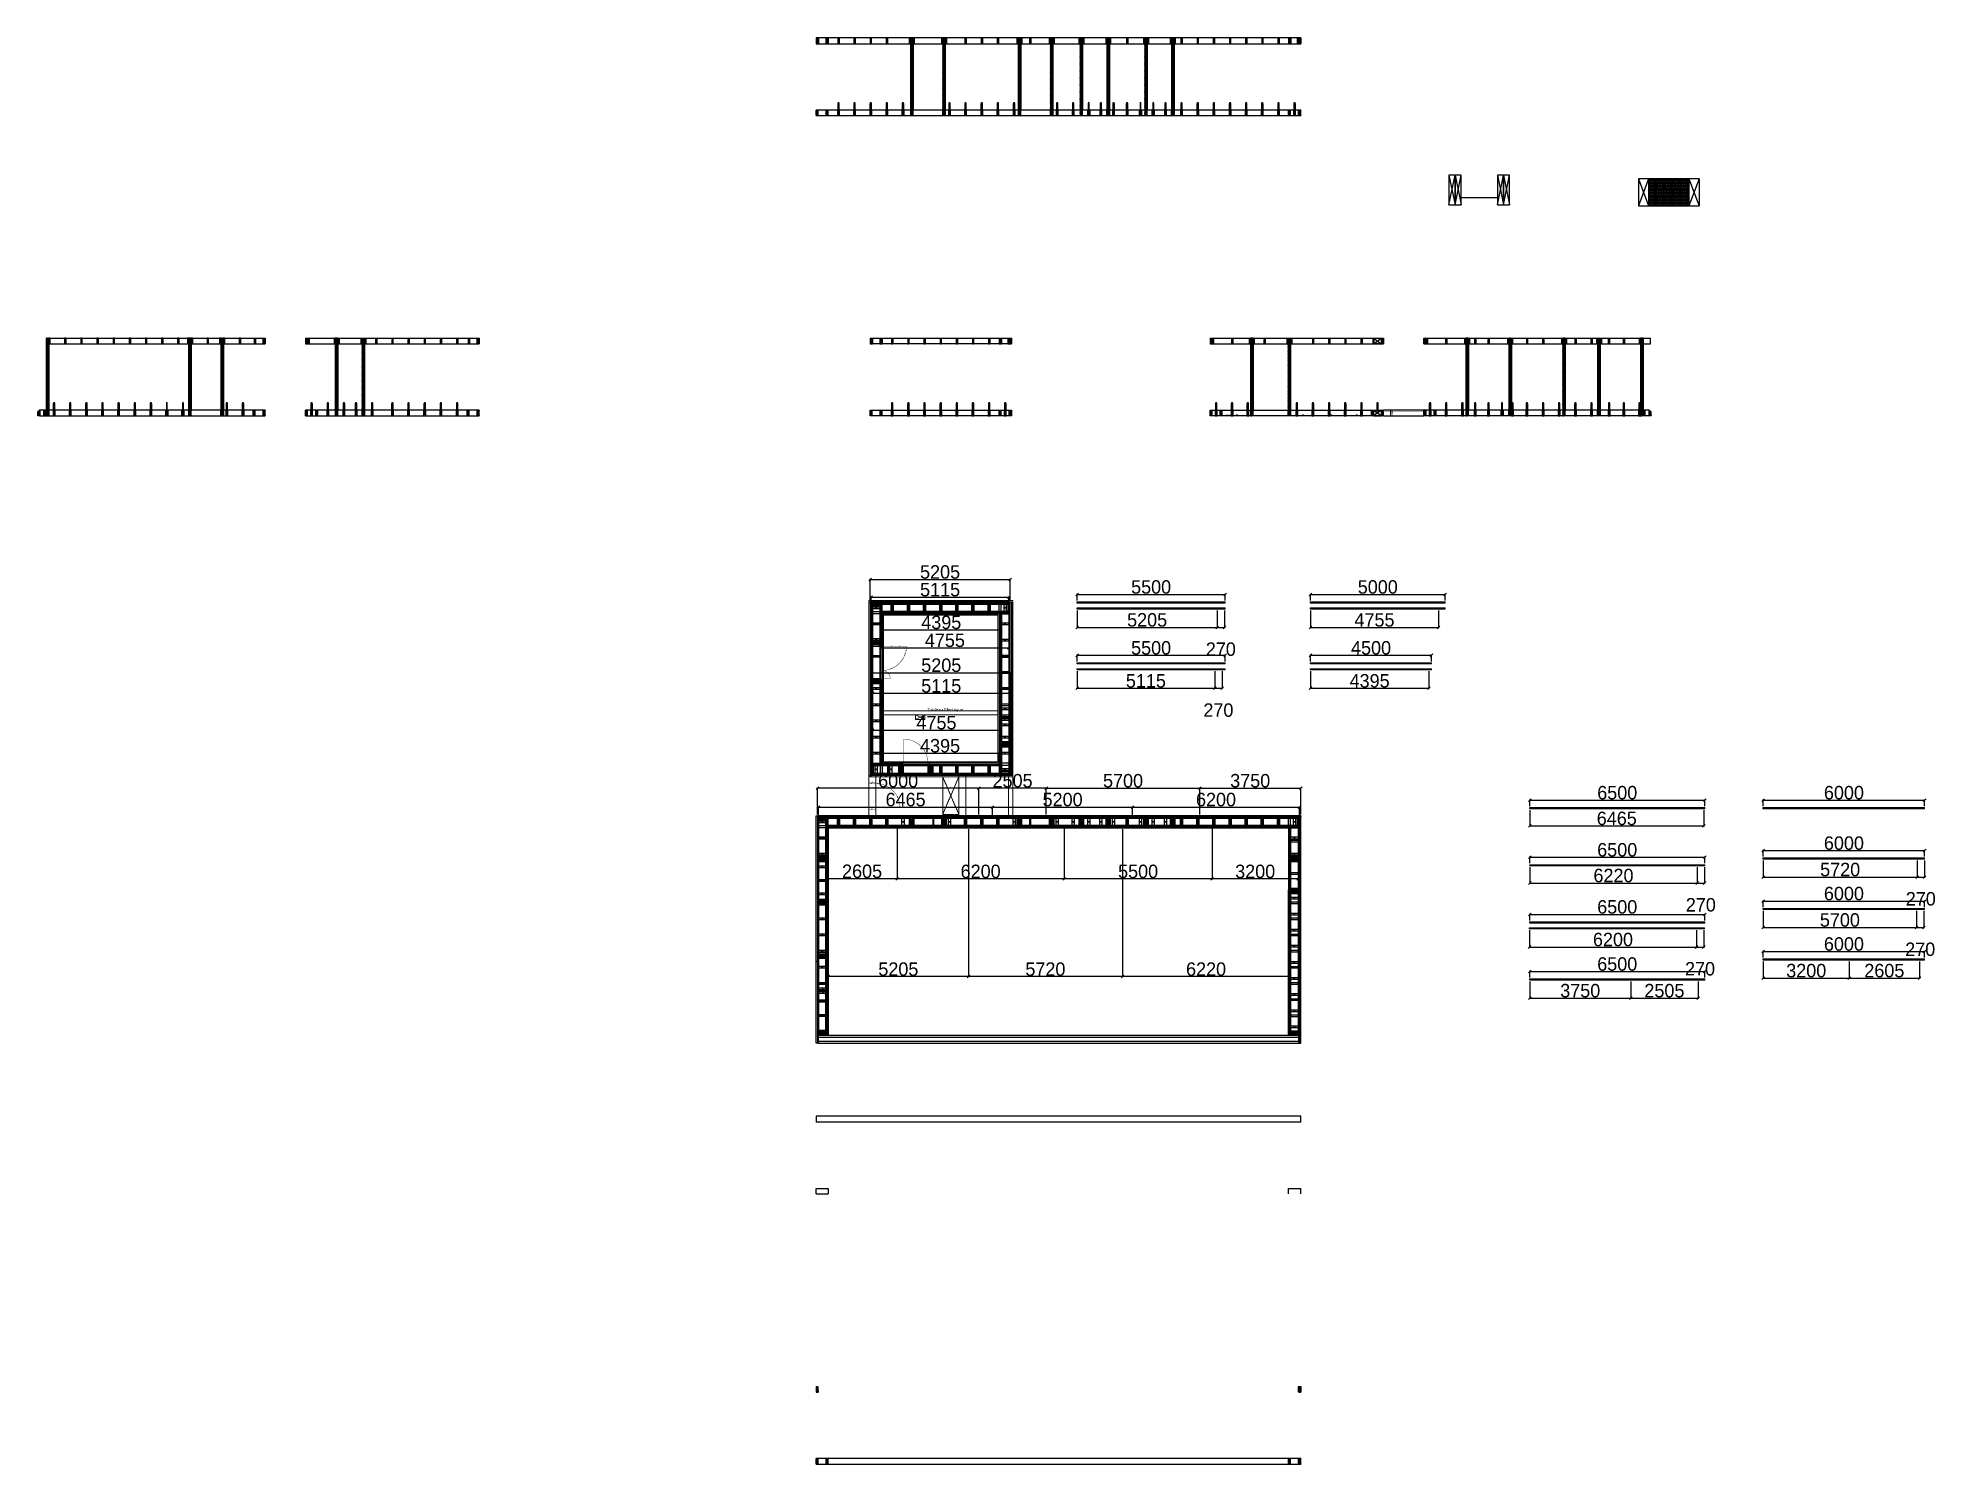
# Model space of a CAD drawing. Header units: millimetres. Extents: x 19527 to 90049, y 9890 to 62875.
import ezdxf

# ---------------------------------------------------------------- set-up
doc = ezdxf.new("R2010")
doc.units = ezdxf.units.MM
for name, pattern in [('ACAD_ISO03W100', [30, 12, -18]), ('ACAD_ISO07W100', [3, 0, -3]), ('DASHED2', [9.525, 6.35, -3.175]), ('DOT2', [3.175, 0, -3.175])]:
    doc.linetypes.add(name, pattern=pattern)
for name, color, linetype, lineweight, true_color in [('Amenagement_interieur ... MusiqueInner', 7, 'Continuous', 0, 0xffffff), ('Amenagement_interieur ... Vue_en_plan_SASInner', 7, 'Continuous', 0, 0xffffff), ('Lisse_basse ... Entretoises_broches', 6, 'Continuous', 25, 0xff00ff), ('Lisse_basse ... Madrier', 1, 'Continuous', 25, 0xff0000), ('Lisse_haute ... Cotes Horizontales LIsse Haute', 178, 'Continuous', 25, 0x000000), ('Lisse_haute ... Cotes Horizontales LIsse Haute ... Calepinage et Chutes', 178, 'Continuous', 25, 0x000000), ('Lisse_haute ... Entretoises_aiguilles', 6, 'Continuous', 25, 0xff00ff), ('Lisse_haute ... Madrier', 1, 'Continuous', 25, 0xff0000), ('Menuiseries ... Précadres', 136, 'Continuous', 25, 0x008080)]:
    doc.layers.add(name, color=color, linetype=linetype, lineweight=lineweight, true_color=true_color)
doc.styles.add('QCADDimTextStyle', font='txt')
doc.styles.add('textstyle175', font='')
doc.styles.get('textstyle175').set_extended_font_data('Liberation Sans')
doc.dimstyles.new('QCADDimStyle', dxfattribs={"dimtxt": 100, "dimasz": 10, "dimexe": 5, "dimexo": 10, "dimgap": 5, "dimtad": 1, "dimtoh": 1, "dimdec": 4, "dimzin": 0, "dimdsep": 46, "dimtxsty": 'QCADDimTextStyle', "dimcen": 0.09, "dimadec": 0, "dimazin": 0, "dimtfac": 1, "dimtdec": 4, "dimtofl": 0, "dimtmove": 0, "dimatfit": 3, "dimfxl": 1, "dimtolj": 1, "dimtzin": 0, "dimarcsym": 0})

msp = doc.modelspace()

# ---------------------------------------------------------------- texts
at = {"layer": 'Amenagement_interieur ... MusiqueInner', "insert": (53900, 37900), "char_height": 800, "attachment_point": 6, "style": 'textstyle175'}
msp.add_mtext('\\H114.286;Tableau Electrique', dxfattribs=at)

# ---------------------------------------------------------------- blocks, each defined once
blk = doc.blocks.new('madrier_lisse_basse')
at = {"layer": 'Lisse_basse ... Madrier'}
for p, q in [((0, 1000), (-375, 1000)), ((-375, 1000), (-375, 0)), ((-375, 1000), (0, 0)), ((0, 1000), (-375, 0)), ((0, 1000), (0, 0)), ((-375, 0), (0, 0))]:
    blk.add_line(p, q, dxfattribs=at)
blk = doc.blocks.new('madrier_lisse_haute')
at = {"layer": 'Lisse_haute ... Madrier'}
for p, q in [((0, 1100), (-225, 1100)), ((-225, 1100), (-225, 0)), ((-225, 1100), (0, 0)), ((-225, 0), (0, 1100)), ((0, 0), (0, 1100)), ((-225, 0), (0, 0))]:
    blk.add_line(p, q, dxfattribs=at)
blk = doc.blocks.new('entretoise_lisse_basse')
at = {"layer": 'Lisse_basse ... Entretoises_broches'}
for p, q in [((0, 25), (0, 325)), ((75, 325), (0, 325)), ((0, 25), (75, 25)), ((75, 325), (75, 25))]:
    blk.add_line(p, q, dxfattribs=at)
blk.add_circle((37.5, 175), 15, dxfattribs=at)
blk = doc.blocks.new('entretoise_lisse_haute')
at = {"layer": 'Lisse_haute ... Entretoises_aiguilles'}
for p, q in [((-260, 47.5), (-260, 2.5)), ((10, 47.5), (-260, 47.5)), ((-260, 2.5), (10, 2.5)), ((10, 2.5), (10, 47.5))]:
    blk.add_line(p, q, dxfattribs=at)
blk = doc.blocks.new('Entretoise_broche_coupe_transverse')
at = {"layer": 'Lisse_basse ... Entretoises_broches'}
for p, q in [((-30, 0), (-15, 50)), ((-30, -250), (-30, 0)), ((-15, 50), (0, 0)), ((0, 0), (0, -250)), ((-52.5, -250), (-52.5, -300)), ((22.5, -250), (-52.5, -250)), ((-52.5, -250), (22.5, -450)), ((22.5, -250), (-52.5, -450)), ((-52.5, -300), (-52.5, -450)), ((-52.5, -450), (22.5, -450)), ((-40, -250), (10, -250)), ((22.5, -300), (22.5, -250)), ((22.5, -450), (22.5, -300))]:
    blk.add_line(p, q, dxfattribs=at)
at = {"layer": 'Lisse_basse ... Entretoises_broches', "linetype": 'ACAD_ISO03W100'}
for p, q in [((-30, -300), (-30, -250)), ((0, -250), (0, -300))]:
    blk.add_line(p, q, dxfattribs=at)
blk = doc.blocks.new('LisseHauteMadrierCoupe')
at = {"layer": 'Lisse_haute ... Madrier'}
for p, q in [((0, 0), (45, 0)), ((0, 0), (0, -220)), ((0, 0), (45, -220)), ((45, 0), (0, -220)), ((45, 0), (45, -220)), ((0, -220), (45, -220))]:
    blk.add_line(p, q, dxfattribs=at)
blk = doc.blocks.new('LisseHauteEntretoiseCoupe')
at = {"layer": 'Lisse_haute ... Entretoises_aiguilles'}
for p, q in [((0, 220), (45, 220)), ((0, 220), (0, 0)), ((0, 220), (45, 0)), ((45, 220), (0, 0)), ((0, 0), (45, 0)), ((45, 220), (45, 0))]:
    blk.add_line(p, q, dxfattribs=at)
blk = doc.blocks.new('PreCadreProfil')
at = {"layer": 'Menuiseries ... Précadres'}
h = blk.add_hatch(dxfattribs=at)
h.set_pattern_fill('JIS_WOOD', color=256, scale=20, style=0)
h.paths.add_polyline_path([(0, 0), (0, -2885), (45, -2885), (45, -2685), (95, -2685), (95, 0)], flags=0)
for p, q in [((0, 0), (0, -2885)), ((95, 0), (0, 0)), ((95, 0), (95, -2685)), ((45, -2685), (95, -2685)), ((45, -2685), (45, -2885)), ((0, -2885), (45, -2885))]:
    blk.add_line(p, q, dxfattribs=at)
blk = doc.blocks.new('Madrier200x75Profil')
at = {"layer": 'Lisse_basse ... Madrier'}
for p, q in [((0, -200), (0, 0)), ((0, 0), (75, -200)), ((75, 0), (0, -200)), ((0, 0), (75, 0)), ((75, -200), (0, -200)), ((75, -200), (75, 0))]:
    blk.add_line(p, q, dxfattribs=at)
blk = doc.blocks.new('Madrier200x50Profil')
at = {"layer": 'Lisse_basse ... Madrier'}
for p, q in [((0, 0), (0, 200)), ((0, 200), (50, 0)), ((50, 200), (0, 0)), ((0, 200), (50, 200)), ((50, 0), (0, 0)), ((50, 0), (50, 200))]:
    blk.add_line(p, q, dxfattribs=at)
blk = doc.blocks.new('*D314')
at = {"layer": 'Lisse_haute ... Cotes Horizontales LIsse Haute', "color": 0, "lineweight": -2}
for p, q in [((50492, 42807), (50392, 42707)), ((50442, 41975), (50442, 42782)), ((50442, 42757), (55647, 42757)), ((55597, 42707), (55697, 42807)), ((55647, 41975), (55647, 42782))]:
    blk.add_line(p, q, dxfattribs=at)
at = {"layer": 'Lisse_haute ... Cotes Horizontales LIsse Haute', "color": 0, "insert": (53044, 43032), "char_height": 500, "attachment_point": 5, "style": 'QCADDimTextStyle'}
blk.add_mtext('\\A1;5205', dxfattribs=at)
blk = doc.blocks.new('*D315')
at = {"layer": 'Lisse_haute ... Cotes Horizontales LIsse Haute', "color": 0, "lineweight": -2}
for p, q in [((50537, 42150), (50437, 42050)), ((50487, 41930), (50487, 42125)), ((50487, 42100), (55602, 42100)), ((55552, 42050), (55652, 42150)), ((55602, 41930), (55602, 42125))]:
    blk.add_line(p, q, dxfattribs=at)
at = {"layer": 'Lisse_haute ... Cotes Horizontales LIsse Haute', "color": 0, "insert": (53044, 42375), "char_height": 500, "attachment_point": 5, "style": 'QCADDimTextStyle'}
blk.add_mtext('\\A1;5115', dxfattribs=at)
blk = doc.blocks.new('*D316')
at = {"layer": 'Lisse_haute ... Cotes Horizontales LIsse Haute', "color": 0, "lineweight": -2}
for p, q in [((50847, 41515), (50847, 40193)), ((55602, 41515), (55602, 40193)), ((50897, 40268), (50797, 40168)), ((50847, 40218), (55602, 40218)), ((55552, 40168), (55652, 40268))]:
    blk.add_line(p, q, dxfattribs=at)
at = {"layer": 'Lisse_haute ... Cotes Horizontales LIsse Haute', "color": 0, "insert": (53224, 40493), "char_height": 500, "attachment_point": 5, "style": 'QCADDimTextStyle'}
blk.add_mtext('\\A1;4755', dxfattribs=at)
blk = doc.blocks.new('*D317')
at = {"layer": 'Lisse_haute ... Cotes Horizontales LIsse Haute', "color": 0, "lineweight": -2}
for p, q in [((50942, 40935), (50842, 40835)), ((50892, 41425), (50892, 40860)), ((55237, 40835), (55337, 40935)), ((55287, 41425), (55287, 40860)), ((50892, 40885), (55287, 40885))]:
    blk.add_line(p, q, dxfattribs=at)
at = {"layer": 'Lisse_haute ... Cotes Horizontales LIsse Haute', "color": 0, "insert": (53089, 41160), "char_height": 500, "attachment_point": 5, "style": 'QCADDimTextStyle'}
blk.add_mtext('\\A1;4395', dxfattribs=at)
blk = doc.blocks.new('*D318')
at = {"layer": 'Lisse_haute ... Cotes Horizontales LIsse Haute', "color": 0, "lineweight": -2}
for p, q in [((50537, 39342), (50437, 39242)), ((50487, 35525), (50487, 39317)), ((50487, 39292), (55692, 39292)), ((55642, 39242), (55742, 39342)), ((55692, 35525), (55692, 39317))]:
    blk.add_line(p, q, dxfattribs=at)
at = {"layer": 'Lisse_haute ... Cotes Horizontales LIsse Haute', "color": 0, "insert": (53089, 39567), "char_height": 500, "attachment_point": 5, "style": 'QCADDimTextStyle'}
blk.add_mtext('\\A1;5205', dxfattribs=at)
blk = doc.blocks.new('*D319')
at = {"layer": 'Lisse_haute ... Cotes Horizontales LIsse Haute', "color": 0, "lineweight": -2}
for p, q in [((50582, 38577), (50482, 38477)), ((50532, 35570), (50532, 38552)), ((50532, 38527), (55647, 38527)), ((55597, 38477), (55697, 38577)), ((55647, 35570), (55647, 38552))]:
    blk.add_line(p, q, dxfattribs=at)
at = {"layer": 'Lisse_haute ... Cotes Horizontales LIsse Haute', "color": 0, "insert": (53089, 38802), "char_height": 500, "attachment_point": 5, "style": 'QCADDimTextStyle'}
blk.add_mtext('\\A1;5115', dxfattribs=at)
blk = doc.blocks.new('*D320')
at = {"layer": 'Lisse_haute ... Cotes Horizontales LIsse Haute', "color": 0, "lineweight": -2}
for p, q in [((50582, 37207), (50482, 37107)), ((50532, 35930), (50532, 37182)), ((50532, 37157), (55287, 37157)), ((55237, 37107), (55337, 37207)), ((55287, 35930), (55287, 37182))]:
    blk.add_line(p, q, dxfattribs=at)
at = {"layer": 'Lisse_haute ... Cotes Horizontales LIsse Haute', "color": 0, "insert": (52909, 37432), "char_height": 500, "attachment_point": 5, "style": 'QCADDimTextStyle'}
blk.add_mtext('\\A1;4755', dxfattribs=at)
blk = doc.blocks.new('*D321')
at = {"layer": 'Lisse_haute ... Cotes Horizontales LIsse Haute', "color": 0, "lineweight": -2}
for p, q in [((50897, 36350), (50797, 36250)), ((50847, 35975), (50847, 36325)), ((50847, 36300), (55242, 36300)), ((55192, 36250), (55292, 36350)), ((55242, 35975), (55242, 36325))]:
    blk.add_line(p, q, dxfattribs=at)
at = {"layer": 'Lisse_haute ... Cotes Horizontales LIsse Haute', "color": 0, "insert": (53044, 36575), "char_height": 500, "attachment_point": 5, "style": 'QCADDimTextStyle'}
blk.add_mtext('\\A1;4395', dxfattribs=at)
blk = doc.blocks.new('*D338')
at = {"layer": 'Lisse_haute ... Cotes Horizontales LIsse Haute ... Calepinage et Chutes', "color": 0, "lineweight": -2}
for p, q in [((58185, 42250), (58085, 42150)), ((58135, 41975), (58135, 42225)), ((58135, 42200), (63635, 42200)), ((63585, 42150), (63685, 42250)), ((63635, 41975), (63635, 42225))]:
    blk.add_line(p, q, dxfattribs=at)
at = {"layer": 'Lisse_haute ... Cotes Horizontales LIsse Haute ... Calepinage et Chutes', "color": 0, "insert": (60885, 42475), "char_height": 500, "attachment_point": 5, "style": 'QCADDimTextStyle'}
blk.add_mtext('\\A1;5500', dxfattribs=at)
blk = doc.blocks.new('*D339')
at = {"layer": 'Lisse_haute ... Cotes Horizontales LIsse Haute ... Calepinage et Chutes', "color": 0, "lineweight": -2}
for p, q in [((58135, 41608), (58135, 40950)), ((63340, 41608), (63340, 40950)), ((58185, 41025), (58085, 40925)), ((58135, 40975), (63340, 40975)), ((63290, 40925), (63390, 41025))]:
    blk.add_line(p, q, dxfattribs=at)
at = {"layer": 'Lisse_haute ... Cotes Horizontales LIsse Haute ... Calepinage et Chutes', "color": 0, "insert": (60737, 41250), "char_height": 500, "attachment_point": 5, "style": 'QCADDimTextStyle'}
blk.add_mtext('\\A1;5205', dxfattribs=at)
blk = doc.blocks.new('*D340')
at = {"layer": 'Lisse_haute ... Cotes Horizontales LIsse Haute ... Calepinage et Chutes', "color": 0, "lineweight": -2}
for p, q in [((63340, 41608), (63340, 40950)), ((63610, 41608), (63610, 40950)), ((63390, 41025), (63290, 40925)), ((63340, 40975), (63610, 40975)), ((63560, 40925), (63660, 41025))]:
    blk.add_line(p, q, dxfattribs=at)
at = {"layer": 'Lisse_haute ... Cotes Horizontales LIsse Haute ... Calepinage et Chutes', "color": 0, "insert": (63475, 40163), "char_height": 500, "attachment_point": 5, "style": 'QCADDimTextStyle'}
blk.add_mtext('\\A1;270', dxfattribs=at)
blk = doc.blocks.new('*D342')
at = {"layer": 'Lisse_haute ... Cotes Horizontales LIsse Haute ... Calepinage et Chutes', "color": 0, "lineweight": -2}
for p, q in [((58185, 39987), (58085, 39887)), ((58135, 39712), (58135, 39962)), ((58135, 39937), (63635, 39937)), ((63585, 39887), (63685, 39987)), ((63635, 39712), (63635, 39962))]:
    blk.add_line(p, q, dxfattribs=at)
at = {"layer": 'Lisse_haute ... Cotes Horizontales LIsse Haute ... Calepinage et Chutes', "color": 0, "insert": (60885, 40212), "char_height": 500, "attachment_point": 5, "style": 'QCADDimTextStyle'}
blk.add_mtext('\\A1;5500', dxfattribs=at)
blk = doc.blocks.new('*D343')
at = {"layer": 'Lisse_haute ... Cotes Horizontales LIsse Haute ... Calepinage et Chutes', "color": 0, "lineweight": -2}
for p, q in [((58135, 39345), (58135, 38687)), ((63250, 39345), (63250, 38687)), ((58185, 38762), (58085, 38662)), ((58135, 38712), (63250, 38712)), ((63200, 38662), (63300, 38762))]:
    blk.add_line(p, q, dxfattribs=at)
at = {"layer": 'Lisse_haute ... Cotes Horizontales LIsse Haute ... Calepinage et Chutes', "color": 0, "insert": (60692, 38987), "char_height": 500, "attachment_point": 5, "style": 'QCADDimTextStyle'}
blk.add_mtext('\\A1;5115', dxfattribs=at)
blk = doc.blocks.new('*D344')
at = {"layer": 'Lisse_haute ... Cotes Horizontales LIsse Haute ... Calepinage et Chutes', "color": 0, "lineweight": -2}
for p, q in [((63250, 39345), (63250, 38687)), ((63520, 39345), (63520, 38687)), ((63300, 38762), (63200, 38662)), ((63250, 38712), (63520, 38712)), ((63470, 38662), (63570, 38762))]:
    blk.add_line(p, q, dxfattribs=at)
at = {"layer": 'Lisse_haute ... Cotes Horizontales LIsse Haute ... Calepinage et Chutes', "color": 0, "insert": (63385, 37899), "char_height": 500, "attachment_point": 5, "style": 'QCADDimTextStyle'}
blk.add_mtext('\\A1;270', dxfattribs=at)
blk = doc.blocks.new('*D345')
at = {"layer": 'Lisse_haute ... Cotes Horizontales LIsse Haute ... Calepinage et Chutes', "color": 0, "lineweight": -2}
for p, q in [((66857, 42250), (66757, 42150)), ((66807, 41975), (66807, 42225)), ((66807, 42200), (71807, 42200)), ((71757, 42150), (71857, 42250)), ((71807, 41975), (71807, 42225))]:
    blk.add_line(p, q, dxfattribs=at)
at = {"layer": 'Lisse_haute ... Cotes Horizontales LIsse Haute ... Calepinage et Chutes', "color": 0, "insert": (69307, 42475), "char_height": 500, "attachment_point": 5, "style": 'QCADDimTextStyle'}
blk.add_mtext('\\A1;5000', dxfattribs=at)
blk = doc.blocks.new('*D346')
at = {"layer": 'Lisse_haute ... Cotes Horizontales LIsse Haute ... Calepinage et Chutes', "color": 0, "lineweight": -2}
for p, q in [((66807, 41608), (66807, 40950)), ((71562, 41608), (71562, 40950)), ((66857, 41025), (66757, 40925)), ((66807, 40975), (71562, 40975)), ((71512, 40925), (71612, 41025))]:
    blk.add_line(p, q, dxfattribs=at)
at = {"layer": 'Lisse_haute ... Cotes Horizontales LIsse Haute ... Calepinage et Chutes', "color": 0, "insert": (69184, 41250), "char_height": 500, "attachment_point": 5, "style": 'QCADDimTextStyle'}
blk.add_mtext('\\A1;4755', dxfattribs=at)
blk = doc.blocks.new('*D347')
at = {"layer": 'Lisse_haute ... Cotes Horizontales LIsse Haute ... Calepinage et Chutes', "color": 0, "lineweight": -2}
for p, q in [((66857, 39987), (66757, 39887)), ((66807, 39712), (66807, 39962)), ((66807, 39937), (71307, 39937)), ((71257, 39887), (71357, 39987)), ((71307, 39712), (71307, 39962))]:
    blk.add_line(p, q, dxfattribs=at)
at = {"layer": 'Lisse_haute ... Cotes Horizontales LIsse Haute ... Calepinage et Chutes', "color": 0, "insert": (69057, 40212), "char_height": 500, "attachment_point": 5, "style": 'QCADDimTextStyle'}
blk.add_mtext('\\A1;4500', dxfattribs=at)
blk = doc.blocks.new('*D348')
at = {"layer": 'Lisse_haute ... Cotes Horizontales LIsse Haute ... Calepinage et Chutes', "color": 0, "lineweight": -2}
for p, q in [((66807, 39345), (66807, 38687)), ((71202, 39345), (71202, 38687)), ((66857, 38762), (66757, 38662)), ((66807, 38712), (71202, 38712)), ((71152, 38662), (71252, 38762))]:
    blk.add_line(p, q, dxfattribs=at)
at = {"layer": 'Lisse_haute ... Cotes Horizontales LIsse Haute ... Calepinage et Chutes', "color": 0, "insert": (69004, 38987), "char_height": 500, "attachment_point": 5, "style": 'QCADDimTextStyle'}
blk.add_mtext('\\A1;4395', dxfattribs=at)
blk = doc.blocks.new('*D377')
at = {"layer": 'Lisse_haute ... Cotes Horizontales LIsse Haute', "color": 0, "lineweight": -2}
for p, q in [((62742, 35050), (62642, 34950)), ((62692, 34025), (62692, 35025)), ((62692, 35000), (66442, 35000)), ((66392, 34950), (66492, 35050)), ((66442, 34025), (66442, 35025))]:
    blk.add_line(p, q, dxfattribs=at)
at = {"layer": 'Lisse_haute ... Cotes Horizontales LIsse Haute', "color": 0, "insert": (64567, 35275), "char_height": 500, "attachment_point": 5, "style": 'QCADDimTextStyle'}
blk.add_mtext('\\A1;3750', dxfattribs=at)
blk = doc.blocks.new('*D378')
at = {"layer": 'Lisse_haute ... Cotes Horizontales LIsse Haute', "color": 0, "lineweight": -2}
for p, q in [((54537, 35050), (54437, 34950)), ((54487, 34025), (54487, 35025)), ((56992, 35000), (54487, 35000)), ((56942, 34950), (57042, 35050)), ((56992, 34025), (56992, 35025))]:
    blk.add_line(p, q, dxfattribs=at)
at = {"layer": 'Lisse_haute ... Cotes Horizontales LIsse Haute', "color": 0, "insert": (55739, 35275), "char_height": 500, "attachment_point": 5, "style": 'QCADDimTextStyle'}
blk.add_mtext('\\A1;2505', dxfattribs=at)
blk = doc.blocks.new('*D379')
at = {"layer": 'Lisse_haute ... Cotes Horizontales LIsse Haute', "color": 0, "lineweight": -2}
for p, q in [((48537, 35050), (48437, 34950)), ((48487, 34025), (48487, 35025)), ((54487, 35000), (48487, 35000)), ((54437, 34950), (54537, 35050)), ((54487, 34025), (54487, 35025))]:
    blk.add_line(p, q, dxfattribs=at)
at = {"layer": 'Lisse_haute ... Cotes Horizontales LIsse Haute', "color": 0, "insert": (51487, 35275), "char_height": 500, "attachment_point": 5, "style": 'QCADDimTextStyle'}
blk.add_mtext('\\A1;6000', dxfattribs=at)
blk = doc.blocks.new('*D380')
at = {"layer": 'Lisse_haute ... Cotes Horizontales LIsse Haute', "color": 0, "lineweight": -2}
for p, q in [((48582, 34350), (48482, 34250)), ((48532, 33980), (48532, 34325)), ((48532, 34300), (54997, 34300)), ((54947, 34250), (55047, 34350)), ((54997, 33980), (54997, 34325))]:
    blk.add_line(p, q, dxfattribs=at)
at = {"layer": 'Lisse_haute ... Cotes Horizontales LIsse Haute', "color": 0, "insert": (51764, 34575), "char_height": 500, "attachment_point": 5, "style": 'QCADDimTextStyle'}
blk.add_mtext('\\A1;6465', dxfattribs=at)
blk = doc.blocks.new('*D381')
at = {"layer": 'Lisse_haute ... Cotes Horizontales LIsse Haute', "color": 0, "lineweight": -2}
for p, q in [((55047, 34350), (54947, 34250)), ((54997, 33980), (54997, 34325)), ((54997, 34300), (60197, 34300)), ((60147, 34250), (60247, 34350)), ((60197, 33980), (60197, 34325))]:
    blk.add_line(p, q, dxfattribs=at)
at = {"layer": 'Lisse_haute ... Cotes Horizontales LIsse Haute', "color": 0, "insert": (57597, 34575), "char_height": 500, "attachment_point": 5, "style": 'QCADDimTextStyle'}
blk.add_mtext('\\A1;5200', dxfattribs=at)
blk = doc.blocks.new('*D382')
at = {"layer": 'Lisse_haute ... Cotes Horizontales LIsse Haute', "color": 0, "lineweight": -2}
for p, q in [((60247, 34350), (60147, 34250)), ((60197, 33980), (60197, 34325)), ((60197, 34300), (66397, 34300)), ((66347, 34250), (66447, 34350)), ((66397, 33980), (66397, 34325))]:
    blk.add_line(p, q, dxfattribs=at)
at = {"layer": 'Lisse_haute ... Cotes Horizontales LIsse Haute', "color": 0, "insert": (63297, 34575), "char_height": 500, "attachment_point": 5, "style": 'QCADDimTextStyle'}
blk.add_mtext('\\A1;6200', dxfattribs=at)
blk = doc.blocks.new('*D383')
at = {"layer": 'Lisse_haute ... Cotes Horizontales LIsse Haute', "color": 0, "lineweight": -2}
for p, q in [((57042, 35050), (56942, 34950)), ((56992, 34025), (56992, 35025)), ((56992, 35000), (62692, 35000)), ((62642, 34950), (62742, 35050)), ((62692, 34025), (62692, 35025))]:
    blk.add_line(p, q, dxfattribs=at)
at = {"layer": 'Lisse_haute ... Cotes Horizontales LIsse Haute', "color": 0, "insert": (59842, 35275), "char_height": 500, "attachment_point": 5, "style": 'QCADDimTextStyle'}
blk.add_mtext('\\A1;5700', dxfattribs=at)
blk = doc.blocks.new('*D384')
at = {"layer": 'Lisse_haute ... Cotes Horizontales LIsse Haute', "color": 0, "lineweight": -2}
for p, q in [((59817, 33475), (59817, 27975)), ((66037, 33475), (66037, 27975)), ((59867, 28050), (59767, 27950)), ((66037, 28000), (59817, 28000)), ((65987, 27950), (66087, 28050))]:
    blk.add_line(p, q, dxfattribs=at)
at = {"layer": 'Lisse_haute ... Cotes Horizontales LIsse Haute', "color": 0, "insert": (62927, 28275), "char_height": 500, "attachment_point": 5, "style": 'QCADDimTextStyle'}
blk.add_mtext('\\A1;6220', dxfattribs=at)
blk = doc.blocks.new('*D385')
at = {"layer": 'Lisse_haute ... Cotes Horizontales LIsse Haute', "color": 0, "lineweight": -2}
for p, q in [((54097, 33475), (54097, 27975)), ((59817, 33475), (59817, 27975)), ((54147, 28050), (54047, 27950)), ((59817, 28000), (54097, 28000)), ((59767, 27950), (59867, 28050))]:
    blk.add_line(p, q, dxfattribs=at)
at = {"layer": 'Lisse_haute ... Cotes Horizontales LIsse Haute', "color": 0, "insert": (56957, 28275), "char_height": 500, "attachment_point": 5, "style": 'QCADDimTextStyle'}
blk.add_mtext('\\A1;5720', dxfattribs=at)
blk = doc.blocks.new('*D386')
at = {"layer": 'Lisse_haute ... Cotes Horizontales LIsse Haute', "color": 0, "lineweight": -2}
for p, q in [((48892, 33475), (48892, 27975)), ((54097, 33475), (54097, 27975)), ((48942, 28050), (48842, 27950)), ((54097, 28000), (48892, 28000)), ((54047, 27950), (54147, 28050))]:
    blk.add_line(p, q, dxfattribs=at)
at = {"layer": 'Lisse_haute ... Cotes Horizontales LIsse Haute', "color": 0, "insert": (51494, 28275), "char_height": 500, "attachment_point": 5, "style": 'QCADDimTextStyle'}
blk.add_mtext('\\A1;5205', dxfattribs=at)
blk = doc.blocks.new('*D387')
at = {"layer": 'Lisse_haute ... Cotes Horizontales LIsse Haute', "color": 0, "lineweight": -2}
for p, q in [((63152, 33520), (63152, 31606)), ((66352, 33520), (66352, 31606)), ((63202, 31681), (63102, 31581)), ((66352, 31631), (63152, 31631)), ((66302, 31581), (66402, 31681))]:
    blk.add_line(p, q, dxfattribs=at)
at = {"layer": 'Lisse_haute ... Cotes Horizontales LIsse Haute', "color": 0, "insert": (64752, 31906), "char_height": 500, "attachment_point": 5, "style": 'QCADDimTextStyle'}
blk.add_mtext('\\A1;3200', dxfattribs=at)
blk = doc.blocks.new('*D388')
at = {"layer": 'Lisse_haute ... Cotes Horizontales LIsse Haute', "color": 0, "lineweight": -2}
for p, q in [((57652, 33520), (57652, 31606)), ((63152, 33520), (63152, 31606)), ((57702, 31681), (57602, 31581)), ((63152, 31631), (57652, 31631)), ((63102, 31581), (63202, 31681))]:
    blk.add_line(p, q, dxfattribs=at)
at = {"layer": 'Lisse_haute ... Cotes Horizontales LIsse Haute', "color": 0, "insert": (60402, 31906), "char_height": 500, "attachment_point": 5, "style": 'QCADDimTextStyle'}
blk.add_mtext('\\A1;5500', dxfattribs=at)
blk = doc.blocks.new('*D389')
at = {"layer": 'Lisse_haute ... Cotes Horizontales LIsse Haute', "color": 0, "lineweight": -2}
for p, q in [((51452, 33520), (51452, 31606)), ((57652, 33520), (57652, 31606)), ((51502, 31681), (51402, 31581)), ((57652, 31631), (51452, 31631)), ((57602, 31581), (57702, 31681))]:
    blk.add_line(p, q, dxfattribs=at)
at = {"layer": 'Lisse_haute ... Cotes Horizontales LIsse Haute', "color": 0, "insert": (54552, 31906), "char_height": 500, "attachment_point": 5, "style": 'QCADDimTextStyle'}
blk.add_mtext('\\A1;6200', dxfattribs=at)
blk = doc.blocks.new('*D390')
at = {"layer": 'Lisse_haute ... Cotes Horizontales LIsse Haute', "color": 0, "lineweight": -2}
for p, q in [((48847, 33525), (48843, 31613)), ((51452, 33520), (51448, 31608)), ((48893, 31688), (48793, 31588)), ((51448, 31633), (48843, 31638)), ((51398, 31583), (51498, 31683))]:
    blk.add_line(p, q, dxfattribs=at)
at = {"layer": 'Lisse_haute ... Cotes Horizontales LIsse Haute', "color": 0, "insert": (50146, 31910), "char_height": 500, "attachment_point": 5, "rotation": 359.89003, "style": 'QCADDimTextStyle'}
blk.add_mtext('\\A1;2605', dxfattribs=at)
blk = doc.blocks.new('*D408')
at = {"layer": 'Lisse_haute ... Cotes Horizontales LIsse Haute ... Calepinage et Chutes', "color": 0, "lineweight": -2}
for p, q in [((75004, 34606), (74904, 34506)), ((74954, 34331), (74954, 34581)), ((74954, 34556), (81454, 34556)), ((81404, 34506), (81504, 34606)), ((81454, 34331), (81454, 34581))]:
    blk.add_line(p, q, dxfattribs=at)
at = {"layer": 'Lisse_haute ... Cotes Horizontales LIsse Haute ... Calepinage et Chutes', "color": 0, "insert": (78204, 34831), "char_height": 500, "attachment_point": 5, "style": 'QCADDimTextStyle'}
blk.add_mtext('\\A1;6500', dxfattribs=at)
blk = doc.blocks.new('*D409')
at = {"layer": 'Lisse_haute ... Cotes Horizontales LIsse Haute ... Calepinage et Chutes', "color": 0, "lineweight": -2}
for p, q in [((83676, 34606), (83576, 34506)), ((83626, 34331), (83626, 34581)), ((83626, 34556), (89626, 34556)), ((89576, 34506), (89676, 34606)), ((89626, 34331), (89626, 34581))]:
    blk.add_line(p, q, dxfattribs=at)
at = {"layer": 'Lisse_haute ... Cotes Horizontales LIsse Haute ... Calepinage et Chutes', "color": 0, "insert": (86626, 34831), "char_height": 500, "attachment_point": 5, "style": 'QCADDimTextStyle'}
blk.add_mtext('\\A1;6000', dxfattribs=at)
blk = doc.blocks.new('*D410')
at = {"layer": 'Lisse_haute ... Cotes Horizontales LIsse Haute', "color": 0, "lineweight": -2}
for p, q in [((74954, 34186), (74954, 33575)), ((81419, 34186), (81419, 33575)), ((75004, 33650), (74904, 33550)), ((74954, 33600), (81419, 33600)), ((81369, 33550), (81469, 33650))]:
    blk.add_line(p, q, dxfattribs=at)
at = {"layer": 'Lisse_haute ... Cotes Horizontales LIsse Haute', "color": 0, "insert": (78186, 33875), "char_height": 500, "attachment_point": 5, "style": 'QCADDimTextStyle'}
blk.add_mtext('\\A1;6465', dxfattribs=at)
blk = doc.blocks.new('*D411')
at = {"layer": 'Lisse_haute ... Cotes Horizontales LIsse Haute ... Calepinage et Chutes', "color": 0, "lineweight": -2}
for p, q in [((75004, 32484), (74904, 32384)), ((74954, 32209), (74954, 32459)), ((81404, 32384), (81504, 32484)), ((81454, 32209), (81454, 32459)), ((74954, 32434), (81454, 32434))]:
    blk.add_line(p, q, dxfattribs=at)
at = {"layer": 'Lisse_haute ... Cotes Horizontales LIsse Haute ... Calepinage et Chutes', "color": 0, "insert": (78204, 32709), "char_height": 500, "attachment_point": 5, "style": 'QCADDimTextStyle'}
blk.add_mtext('\\A1;6500', dxfattribs=at)
blk = doc.blocks.new('*D412')
at = {"layer": 'Lisse_haute ... Cotes Horizontales LIsse Haute', "color": 0, "lineweight": -2}
for p, q in [((74954, 32064), (74954, 31453)), ((81174, 32064), (81174, 31453)), ((75004, 31528), (74904, 31428)), ((74954, 31478), (81174, 31478)), ((81124, 31428), (81224, 31528))]:
    blk.add_line(p, q, dxfattribs=at)
at = {"layer": 'Lisse_haute ... Cotes Horizontales LIsse Haute', "color": 0, "insert": (78064, 31753), "char_height": 500, "attachment_point": 5, "style": 'QCADDimTextStyle'}
blk.add_mtext('\\A1;6220', dxfattribs=at)
blk = doc.blocks.new('*D413')
at = {"layer": 'Lisse_haute ... Cotes Horizontales LIsse Haute ... Calepinage et Chutes', "color": 0, "lineweight": -2}
for p, q in [((75004, 30362), (74904, 30262)), ((74954, 30087), (74954, 30337)), ((81404, 30262), (81504, 30362)), ((81454, 30087), (81454, 30337)), ((74954, 30312), (81454, 30312))]:
    blk.add_line(p, q, dxfattribs=at)
at = {"layer": 'Lisse_haute ... Cotes Horizontales LIsse Haute ... Calepinage et Chutes', "color": 0, "insert": (78204, 30587), "char_height": 500, "attachment_point": 5, "style": 'QCADDimTextStyle'}
blk.add_mtext('\\A1;6500', dxfattribs=at)
blk = doc.blocks.new('*D414')
at = {"layer": 'Lisse_haute ... Cotes Horizontales LIsse Haute', "color": 0, "lineweight": -2}
for p, q in [((74945, 29720), (74945, 29075)), ((81145, 29720), (81145, 29075)), ((74995, 29150), (74895, 29050)), ((74945, 29100), (81145, 29100)), ((81095, 29050), (81195, 29150))]:
    blk.add_line(p, q, dxfattribs=at)
at = {"layer": 'Lisse_haute ... Cotes Horizontales LIsse Haute', "color": 0, "insert": (78045, 29375), "char_height": 500, "attachment_point": 5, "style": 'QCADDimTextStyle'}
blk.add_mtext('\\A1;6200', dxfattribs=at)
blk = doc.blocks.new('*D415')
at = {"layer": 'Lisse_haute ... Cotes Horizontales LIsse Haute ... Calepinage et Chutes', "color": 0, "lineweight": -2}
for p, q in [((75004, 28240), (74904, 28140)), ((74954, 27965), (74954, 28215)), ((81404, 28140), (81504, 28240)), ((81454, 27965), (81454, 28215)), ((74954, 28190), (81454, 28190))]:
    blk.add_line(p, q, dxfattribs=at)
at = {"layer": 'Lisse_haute ... Cotes Horizontales LIsse Haute ... Calepinage et Chutes', "color": 0, "insert": (78204, 28465), "char_height": 500, "attachment_point": 5, "style": 'QCADDimTextStyle'}
blk.add_mtext('\\A1;6500', dxfattribs=at)
blk = doc.blocks.new('*D416')
at = {"layer": 'Lisse_haute ... Cotes Horizontales LIsse Haute', "color": 0, "lineweight": -2}
for p, q in [((74954, 27820), (74954, 27175)), ((78704, 27820), (78704, 27175)), ((75004, 27250), (74904, 27150)), ((74954, 27200), (78704, 27200)), ((78654, 27150), (78754, 27250))]:
    blk.add_line(p, q, dxfattribs=at)
at = {"layer": 'Lisse_haute ... Cotes Horizontales LIsse Haute', "color": 0, "insert": (76829, 27475), "char_height": 500, "attachment_point": 5, "style": 'QCADDimTextStyle'}
blk.add_mtext('\\A1;3750', dxfattribs=at)
blk = doc.blocks.new('*D417')
at = {"layer": 'Lisse_haute ... Cotes Horizontales LIsse Haute', "color": 0, "lineweight": -2}
for p, q in [((78704, 27820), (78704, 27175)), ((81209, 27820), (81209, 27175)), ((78754, 27250), (78654, 27150)), ((78704, 27200), (81209, 27200)), ((81159, 27150), (81259, 27250))]:
    blk.add_line(p, q, dxfattribs=at)
at = {"layer": 'Lisse_haute ... Cotes Horizontales LIsse Haute', "color": 0, "insert": (79956, 27475), "char_height": 500, "attachment_point": 5, "style": 'QCADDimTextStyle'}
blk.add_mtext('\\A1;2505', dxfattribs=at)
blk = doc.blocks.new('*D418')
at = {"layer": 'Lisse_haute ... Cotes Horizontales LIsse Haute ... Calepinage et Chutes', "color": 0, "lineweight": -2}
for p, q in [((83676, 32732), (83576, 32632)), ((83626, 32457), (83626, 32707)), ((83626, 32682), (89626, 32682)), ((89576, 32632), (89676, 32732)), ((89626, 32457), (89626, 32707))]:
    blk.add_line(p, q, dxfattribs=at)
at = {"layer": 'Lisse_haute ... Cotes Horizontales LIsse Haute ... Calepinage et Chutes', "color": 0, "insert": (86626, 32957), "char_height": 500, "attachment_point": 5, "style": 'QCADDimTextStyle'}
blk.add_mtext('\\A1;6000', dxfattribs=at)
blk = doc.blocks.new('*D419')
at = {"layer": 'Lisse_haute ... Cotes Horizontales LIsse Haute', "color": 0, "lineweight": -2}
for p, q in [((81145, 29720), (81145, 29075)), ((81415, 29720), (81415, 29075)), ((81195, 29150), (81095, 29050)), ((81145, 29100), (81415, 29100)), ((81365, 29050), (81465, 29150))]:
    blk.add_line(p, q, dxfattribs=at)
at = {"layer": 'Lisse_haute ... Cotes Horizontales LIsse Haute', "color": 0, "insert": (81280, 28288), "char_height": 500, "attachment_point": 5, "style": 'QCADDimTextStyle'}
blk.add_mtext('\\A1;270', dxfattribs=at)
blk = doc.blocks.new('*D420')
at = {"layer": 'Lisse_haute ... Cotes Horizontales LIsse Haute', "color": 0, "lineweight": -2}
for p, q in [((81174, 32064), (81174, 31453)), ((81444, 32064), (81444, 31453)), ((81224, 31528), (81124, 31428)), ((81174, 31478), (81444, 31478)), ((81394, 31428), (81494, 31528))]:
    blk.add_line(p, q, dxfattribs=at)
at = {"layer": 'Lisse_haute ... Cotes Horizontales LIsse Haute', "color": 0, "insert": (81309, 30665), "char_height": 500, "attachment_point": 5, "style": 'QCADDimTextStyle'}
blk.add_mtext('\\A1;270', dxfattribs=at)
blk = doc.blocks.new('*D421')
at = {"layer": 'Lisse_haute ... Cotes Horizontales LIsse Haute', "color": 0, "lineweight": -2}
for p, q in [((83676, 31750), (83576, 31650)), ((83626, 32312), (83626, 31675)), ((89296, 31650), (89396, 31750)), ((89346, 32312), (89346, 31675)), ((83626, 31700), (89346, 31700))]:
    blk.add_line(p, q, dxfattribs=at)
at = {"layer": 'Lisse_haute ... Cotes Horizontales LIsse Haute', "color": 0, "insert": (86486, 31975), "char_height": 500, "attachment_point": 5, "style": 'QCADDimTextStyle'}
blk.add_mtext('\\A1;5720', dxfattribs=at)
blk = doc.blocks.new('*D422')
at = {"layer": 'Lisse_haute ... Cotes Horizontales LIsse Haute', "color": 0, "lineweight": -2}
for p, q in [((89396, 31750), (89296, 31650)), ((89346, 32312), (89346, 31675)), ((89566, 31650), (89666, 31750)), ((89616, 32312), (89616, 31675)), ((89346, 31700), (89616, 31700))]:
    blk.add_line(p, q, dxfattribs=at)
at = {"layer": 'Lisse_haute ... Cotes Horizontales LIsse Haute', "color": 0, "insert": (89481, 30888), "char_height": 500, "attachment_point": 5, "style": 'QCADDimTextStyle'}
blk.add_mtext('\\A1;270', dxfattribs=at)
blk = doc.blocks.new('*D423')
at = {"layer": 'Lisse_haute ... Cotes Horizontales LIsse Haute ... Calepinage et Chutes', "color": 0, "lineweight": -2}
for p, q in [((83676, 30858), (83576, 30758)), ((83626, 30583), (83626, 30833)), ((83626, 30808), (89626, 30808)), ((89576, 30758), (89676, 30858)), ((89626, 30583), (89626, 30833))]:
    blk.add_line(p, q, dxfattribs=at)
at = {"layer": 'Lisse_haute ... Cotes Horizontales LIsse Haute ... Calepinage et Chutes', "color": 0, "insert": (86626, 31083), "char_height": 500, "attachment_point": 5, "style": 'QCADDimTextStyle'}
blk.add_mtext('\\A1;6000', dxfattribs=at)
blk = doc.blocks.new('*D424')
at = {"layer": 'Lisse_haute ... Cotes Horizontales LIsse Haute', "color": 0, "lineweight": -2}
for p, q in [((83626, 30438), (83626, 29801)), ((89326, 30438), (89326, 29801)), ((83676, 29876), (83576, 29776)), ((83626, 29826), (89326, 29826)), ((89276, 29776), (89376, 29876))]:
    blk.add_line(p, q, dxfattribs=at)
at = {"layer": 'Lisse_haute ... Cotes Horizontales LIsse Haute', "color": 0, "insert": (86476, 30101), "char_height": 500, "attachment_point": 5, "style": 'QCADDimTextStyle'}
blk.add_mtext('\\A1;5700', dxfattribs=at)
blk = doc.blocks.new('*D425')
at = {"layer": 'Lisse_haute ... Cotes Horizontales LIsse Haute', "color": 0, "lineweight": -2}
for p, q in [((89326, 30438), (89326, 29801)), ((89596, 30438), (89596, 29801)), ((89376, 29876), (89276, 29776)), ((89326, 29826), (89596, 29826)), ((89546, 29776), (89646, 29876))]:
    blk.add_line(p, q, dxfattribs=at)
at = {"layer": 'Lisse_haute ... Cotes Horizontales LIsse Haute', "color": 0, "insert": (89461, 29013), "char_height": 500, "attachment_point": 5, "style": 'QCADDimTextStyle'}
blk.add_mtext('\\A1;270', dxfattribs=at)
blk = doc.blocks.new('*D426')
at = {"layer": 'Lisse_haute ... Cotes Horizontales LIsse Haute ... Calepinage et Chutes', "color": 0, "lineweight": -2}
for p, q in [((83676, 28984), (83576, 28884)), ((83626, 28709), (83626, 28959)), ((83626, 28934), (89626, 28934)), ((89576, 28884), (89676, 28984)), ((89626, 28709), (89626, 28959))]:
    blk.add_line(p, q, dxfattribs=at)
at = {"layer": 'Lisse_haute ... Cotes Horizontales LIsse Haute ... Calepinage et Chutes', "color": 0, "insert": (86626, 29209), "char_height": 500, "attachment_point": 5, "style": 'QCADDimTextStyle'}
blk.add_mtext('\\A1;6000', dxfattribs=at)
blk = doc.blocks.new('*D427')
at = {"layer": 'Lisse_haute ... Cotes Horizontales LIsse Haute', "color": 0, "lineweight": -2}
for p, q in [((83626, 28564), (83626, 27920)), ((86826, 28564), (86826, 27920)), ((83676, 27995), (83576, 27895)), ((83626, 27945), (86826, 27945)), ((86776, 27895), (86876, 27995))]:
    blk.add_line(p, q, dxfattribs=at)
at = {"layer": 'Lisse_haute ... Cotes Horizontales LIsse Haute', "color": 0, "insert": (85226, 28220), "char_height": 500, "attachment_point": 5, "style": 'QCADDimTextStyle'}
blk.add_mtext('\\A1;3200', dxfattribs=at)
blk = doc.blocks.new('*D428')
at = {"layer": 'Lisse_haute ... Cotes Horizontales LIsse Haute', "color": 0, "lineweight": -2}
for p, q in [((86826, 28564), (86826, 27920)), ((89431, 28564), (89431, 27920)), ((86876, 27995), (86776, 27895)), ((86826, 27945), (89431, 27945)), ((89381, 27895), (89481, 27995))]:
    blk.add_line(p, q, dxfattribs=at)
at = {"layer": 'Lisse_haute ... Cotes Horizontales LIsse Haute', "color": 0, "insert": (88128, 28220), "char_height": 500, "attachment_point": 5, "style": 'QCADDimTextStyle'}
blk.add_mtext('\\A1;2605', dxfattribs=at)

# ---------------------------------------------------------------- dimensions: what is measured, and where the dimension line sits
at = {"layer": 'Lisse_haute ... Cotes Horizontales LIsse Haute'}
for p1, p2, distance, picture, middle in [((50442, 41925), (55647, 41925), 832, '*D314', (53044.5, 43032)), ((50487, 41880), (55602, 41880), 220, '*D315', (53044.5, 42375)), ((50847, 41565), (55602, 41565), -1347.5, '*D316', (53224.5, 40492.5)), ((50892, 41475), (55287, 41475), -589.8, '*D317', (53089.5, 41160.3)), ((50487, 35475), (55692, 35475), 3816.9, '*D318', (53089.5, 39567)), ((50532, 35520), (55647, 35520), 3006.7, '*D319', (53089.5, 38801.8)), ((50532, 35880), (55287, 35880), 1276.7, '*D320', (52909.5, 37431.7)), ((50847, 35925), (55242, 35925), 375, '*D321', (53044.5, 36575)), ((54487, 33975), (48487, 33975), -1025, '*D379', (51487, 35275)), ((56992, 33975), (54487, 33975), -1025, '*D378', (55739.5, 35275)), ((56992, 33975), (62692, 33975), 1025, '*D383', (59842, 35275)), ((62692, 33975), (66442, 33975), 1025, '*D377', (64567, 35275)), ((48532, 33930), (54997, 33930), 370, '*D380', (51764.5, 34575)), ((54997, 33930), (60197, 33930), 370, '*D381', (57597, 34575)), ((60197, 33930), (66397, 33930), 370, '*D382', (63297, 34575)), ((74953.6, 34236.2), (81418.6, 34236.2), -636.2, '*D410', (78186.1, 33875)), ((51452, 33570), (48847, 33575), 1937.3, '*D390', (50146.3, 31910.3)), ((54097, 33525), (48892, 33525), 5525, '*D386', (51494.5, 28275)), ((57652, 33570), (51452, 33570), 1938.6, '*D389', (54552, 31906.4)), ((59817, 33525), (54097, 33525), 5525, '*D385', (56957, 28275)), ((63152, 33570), (57652, 33570), 1938.6, '*D388', (60402, 31906.4)), ((66037, 33525), (59817, 33525), 5525, '*D384', (62927, 28275)), ((66352, 33570), (63152, 33570), 1938.6, '*D387', (64752, 31906.4)), ((74953.6, 32114), (81173.6, 32114), -636.2, '*D412', (78063.6, 31752.9)), ((81173.6, 32114), (81443.6, 32114), -636.2, '*D420', (81308.6, 30665.4)), ((83625.7, 32362.1), (89345.7, 32362.1), -662.1, '*D421', (86485.7, 31975)), ((89345.7, 32362.1), (89615.7, 32362.1), -662.1, '*D422', (89480.7, 30887.5)), ((83625.7, 30488.1), (89325.7, 30488.1), -662.1, '*D424', (86475.7, 30101)), ((89325.7, 30488.1), (89595.7, 30488.1), -662.1, '*D425', (89460.7, 29013.5)), ((74944.7, 29769.9), (81144.7, 29769.9), -669.9, '*D414', (78044.7, 29375)), ((81144.7, 29769.9), (81414.7, 29769.9), -669.9, '*D419', (81279.7, 28287.5)), ((83625.7, 28614.1), (86825.7, 28614.1), -669.3, '*D427', (85225.7, 28219.8)), ((86825.7, 28614.1), (89430.7, 28614.1), -669.3, '*D428', (88128.2, 28219.8)), ((74953.6, 27869.8), (78703.6, 27869.8), -669.8, '*D416', (76828.6, 27475)), ((78703.6, 27869.8), (81208.6, 27869.8), -669.8, '*D417', (79956.1, 27475))]:
    dim = msp.add_aligned_dim(p1=p1, p2=p2, distance=distance, dimstyle='QCADDimStyle', override={"dimscale": 5, "dimtxt": 100, "dimasz": 10, "dimexe": 5, "dimexo": 10, "dimgap": 5, "dimtih": 0, "dimdec": 0, "dimtsz": 10, "dimclrd": 0, "dimclre": 0, "dimclrt": 0, "dimadec": 1, "dimtmove": 2}, dxfattribs=at)
    dim.commit()
    dim.dimension.update_dxf_attribs({"geometry": picture, "text_midpoint": middle})
at = {"layer": 'Lisse_haute ... Cotes Horizontales LIsse Haute ... Calepinage et Chutes'}
for p1, p2, distance, picture, middle in [((58134.7, 41925), (63634.7, 41925), 275, '*D338', (60884.7, 42475)), ((66806.9, 41925), (71806.9, 41925), 275, '*D345', (69306.9, 42475)), ((58134.7, 41658.1), (63339.7, 41658.1), -682.7, '*D339', (60737.2, 41250.4)), ((63339.7, 41658.1), (63609.7, 41658.1), -682.7, '*D340', (63474.7, 40162.9)), ((66806.9, 41658.1), (71561.9, 41658.1), -682.7, '*D346', (69184.4, 41250.4)), ((58134.7, 39661.6), (63634.7, 39661.6), 275, '*D342', (60884.7, 40211.5)), ((66806.9, 39661.6), (71306.9, 39661.6), 275, '*D347', (69056.9, 40211.5)), ((58134.7, 39394.6), (63249.7, 39394.6), -682.7, '*D343', (60692.2, 38987)), ((63249.7, 39394.6), (63519.7, 39394.6), -682.7, '*D344', (63384.7, 37899.5)), ((66806.9, 39394.6), (71201.9, 39394.6), -682.7, '*D348', (69004.4, 38987)), ((74953.6, 34281.2), (81453.6, 34281.2), 275, '*D408', (78203.6, 34831.1)), ((83625.7, 34281.2), (89625.7, 34281.2), 275, '*D409', (86625.7, 34831.1)), ((83625.7, 32407.1), (89625.7, 32407.1), 275, '*D418', (86625.7, 32957.1)), ((74953.6, 32159), (81453.6, 32159), 275, '*D411', (78203.6, 32709)), ((83625.7, 30533.1), (89625.7, 30533.1), 275, '*D423', (86625.7, 31083.1)), ((74953.6, 30036.9), (81453.6, 30036.9), 275, '*D413', (78203.6, 30586.8)), ((83625.7, 28659.1), (89625.7, 28659.1), 275, '*D426', (86625.7, 29209.1)), ((74953.6, 27914.8), (81453.6, 27914.8), 275, '*D415', (78203.6, 28464.7))]:
    dim = msp.add_aligned_dim(p1=p1, p2=p2, distance=distance, dimstyle='QCADDimStyle', override={"dimscale": 5, "dimtxt": 100, "dimasz": 10, "dimexe": 5, "dimexo": 10, "dimgap": 5, "dimtih": 0, "dimdec": 0, "dimtsz": 10, "dimclrd": 0, "dimclre": 0, "dimclrt": 0, "dimadec": 1, "dimtmove": 2}, dxfattribs=at)
    dim.commit()
    dim.dimension.update_dxf_attribs({"geometry": picture, "text_midpoint": middle})

# ---------------------------------------------------------------- hatches: boundary and pattern name
at = {"layer": 'Lisse_basse ... Entretoises_broches', "true_color": 0x800000}
h = msp.add_hatch(dxfattribs=at)
h.set_pattern_fill('HONEY', color=16, scale=10, angle=180, style=0)
h.paths.add_polyline_path([(79369.8, 57635.4), (79369.8, 56635.4), (80869.8, 56635.4), (80869.8, 57635.4)], flags=0)

# ---------------------------------------------------------------- linework, layer by layer
at = {"layer": 'Amenagement_interieur ... MusiqueInner', "color": 0}
for p, q in [((50392, 41975), (55742, 41975)), ((50392, 35425), (50392, 41975)), ((55742, 41975), (55742, 35425)), ((50942, 41425), (55192, 41425)), ((50942, 35975), (50942, 41425)), ((55192, 41425), (55192, 35975)), ((55192, 35975), (50942, 35975)), ((55742, 35425), (50392, 35425))]:
    msp.add_line(p, q, dxfattribs=at)
at = {"layer": 'Amenagement_interieur ... MusiqueInner', "color": 4, "linetype": 'DOT2', "true_color": 0x00ffff}
for p, q in [((50892, 40325), (50442, 40325)), ((50442, 40325), (50442, 40275)), ((50442, 40275), (50892, 40275)), ((50442, 39075), (50442, 40275)), ((50642, 40325), (50692, 40325)), ((50892, 40275), (50892, 40325)), ((50892, 40275), (50892, 39075)), ((50892, 40275), (51792, 40275)), ((50892, 39075), (50442, 39075)), ((50442, 39025), (50442, 39075)), ((50892, 39025), (50442, 39025)), ((50892, 39075), (50892, 39025)), ((50892, 39075), (51192, 39075)), ((55692, 37575), (55242, 37575)), ((55242, 37575), (55242, 37525)), ((55242, 36725), (55242, 37525)), ((55242, 37525), (55692, 37525)), ((55692, 37525), (55692, 37575)), ((55692, 37525), (55692, 37575)), ((55692, 37525), (55692, 36725)), ((51692, 35925), (51692, 36825)), ((55692, 36725), (55242, 36725)), ((55242, 36675), (55242, 36725)), ((55692, 36675), (55242, 36675)), ((55692, 36725), (55692, 36675)), ((51642, 35475), (51642, 35925)), ((51692, 35925), (51642, 35925)), ((51642, 35475), (51692, 35475)), ((51692, 35475), (51692, 35925)), ((51692, 35925), (52592, 35925)), ((52592, 35475), (51692, 35475)), ((52592, 35475), (52592, 35925)), ((52592, 35925), (52642, 35925)), ((52592, 35475), (52642, 35475)), ((52642, 35925), (52642, 35475)), ((53792, 35475), (53742, 35475)), ((53792, 35475), (53842, 35475))]:
    msp.add_line(p, q, dxfattribs=at)
at = {"layer": 'Amenagement_interieur ... MusiqueInner', "color": 56, "true_color": 0x808000}
for p, q in [((55192, 37875), (50942, 37875)), ((50942, 37725), (55192, 37725))]:
    msp.add_line(p, q, dxfattribs=at)
at = {"layer": 'Amenagement_interieur ... MusiqueInner'}
for p, q in [((52130.1, 37725), (52130.1, 37547.8)), ((52130.1, 37725), (52477.5, 37547.8)), ((52477.5, 37725), (52130.1, 37547.8)), ((52130.1, 37547.8), (52477.5, 37547.8)), ((52477.5, 37547.8), (52477.5, 37725)), ((52477.5, 37725), (52477.5, 37547.8))]:
    msp.add_line(p, q, dxfattribs=at)
at = {"layer": 'Amenagement_interieur ... MusiqueInner', "color": 4, "linetype": 'DOT2', "true_color": 0x00ffff}
for centre, radius, start, end in [((50892, 40275), 900, 270, 0), ((50892, 39075), 300, 0, 80.537678), ((51692, 35925), 900, 0, 90)]:
    msp.add_arc(centre, radius, start, end, dxfattribs=at)
at = {"layer": 'Amenagement_interieur ... Vue_en_plan_SASInner', "color": 9, "true_color": 0xc0c0c0}
for p, q in [((50652, 35475), (50392, 35475)), ((50392, 35475), (50392, 33975)), ((50652, 33975), (50652, 35475)), ((54002, 35475), (53742, 35475)), ((53742, 35475), (53742, 33975)), ((54002, 33975), (54002, 35475)), ((55592, 35475), (55742, 35475)), ((55592, 33975), (55592, 35475)), ((55742, 35475), (55742, 33975))]:
    msp.add_line(p, q, dxfattribs=at)
at = {"layer": 'Amenagement_interieur ... Vue_en_plan_SASInner', "linetype": 'DASHED2'}
for p, q in [((53742, 35425), (53142, 35425)), ((53142, 35425), (53142, 34025)), ((53742, 35425), (53142, 34025)), ((53142, 34025), (53142, 35425)), ((53142, 35425), (53742, 34025)), ((53742, 34025), (53742, 35425)), ((53142, 34025), (53742, 34025))]:
    msp.add_line(p, q, dxfattribs=at)
at = {"layer": 'Amenagement_interieur ... Vue_en_plan_SASInner', "color": 4, "linetype": 'DOT2', "true_color": 0x00ffff}
for p, q in [((50652, 35225), (50392, 35225)), ((50392, 35225), (50392, 34225)), ((50392, 35175), (50652, 35175)), ((50652, 35175), (50652, 35225)), ((50652, 34275), (50392, 34275)), ((50392, 34225), (50652, 34225)), ((50652, 34225), (50652, 34275)), ((50652, 34275), (51552, 34275))]:
    msp.add_line(p, q, dxfattribs=at)
at = {"layer": 'Amenagement_interieur ... Vue_en_plan_SASInner'}
for p, q in [((50392, 33975), (50652, 33975)), ((53742, 33975), (54002, 33975)), ((55742, 33975), (55592, 33975))]:
    msp.add_line(p, q, dxfattribs=at)
at = {"layer": 'Amenagement_interieur ... Vue_en_plan_SASInner', "color": 4, "linetype": 'DOT2', "true_color": 0x00ffff}
msp.add_arc((50652, 34275), 900, 0, 90, dxfattribs=at)
at = {"layer": 'Lisse_basse ... Entretoises_broches'}
for p, q in [((80869.8, 57385.4), (79369.8, 57385.4)), ((63130.3, 48840.9), (63130.3, 48850.9)), ((63130.3, 48850.9), (63201, 48850.9)), ((63201, 48850.9), (63201, 48840.9)), ((63751, 48850.9), (63680.3, 48850.9)), ((63680.3, 48850.9), (63680.3, 48840.9)), ((63751, 48840.9), (63751, 48850.9)), ((63801, 48840.9), (63751, 48840.9)), ((63851, 48850.9), (63801, 48850.9)), ((63801, 48850.9), (63801, 48840.9)), ((63851, 48840.9), (63851, 48850.9)), ((63928.7, 49040.9), (63853.7, 49040.9)), ((63866.3, 49040.9), (63916.3, 49040.9)), ((64061, 48855.9), (64091, 48855.9)), ((64076, 48870.9), (64076, 48840.9)), ((64301, 48840.9), (64301, 48850.9)), ((64301, 48850.9), (64351, 48850.9)), ((64351, 48850.9), (64351, 48840.9)), ((64436.7, 49040.9), (64511.7, 49040.9)), ((64449.2, 49040.9), (64499.2, 49040.9)), ((66197.4, 48840.9), (66197.4, 48850.9)), ((66197.4, 48850.9), (66247.4, 48850.9)), ((66247.4, 48850.9), (66247.4, 48840.9)), ((66507.5, 48855.9), (66537.5, 48855.9)), ((66522.5, 48870.9), (66522.5, 48840.9)), ((66747.5, 48840.9), (66747.5, 48850.9)), ((66747.5, 48850.9), (66797.5, 48850.9)), ((66797.5, 48850.9), (66797.5, 48840.9)), ((67247.5, 48840.9), (67247.5, 48850.9)), ((67247.5, 48850.9), (67297.5, 48850.9)), ((67297.5, 48850.9), (67297.5, 48840.9)), ((67557.5, 48855.9), (67587.5, 48855.9)), ((67572.5, 48870.9), (67572.5, 48840.9)), ((67747.5, 48840.9), (67747.5, 48850.9)), ((67747.5, 48850.9), (67797.5, 48850.9)), ((67797.5, 48850.9), (67797.5, 48840.9)), ((68247.5, 48840.9), (68247.5, 48850.9)), ((68247.5, 48850.9), (68297.5, 48850.9)), ((68297.5, 48850.9), (68297.5, 48840.9)), ((68507.5, 48855.9), (68537.5, 48855.9)), ((68522.5, 48870.9), (68522.5, 48840.9)), ((68747.5, 48840.9), (68747.5, 48850.9)), ((68747.5, 48850.9), (68797.5, 48850.9)), ((68797.5, 48850.9), (68797.5, 48840.9)), ((68847.5, 48840.9), (68847.5, 48850.9)), ((68847.5, 48850.9), (68918.2, 48850.9)), ((68918.2, 48850.9), (68918.2, 48840.9)), ((69149.2, 49040.9), (69149.2, 48840.9)), ((69149.2, 49040.9), (69449.2, 49040.9)), ((69149.2, 49040.9), (69449.2, 48840.9)), ((69449.2, 49040.9), (69149.2, 48840.9)), ((69149.2, 48840.9), (69449.2, 48840.9)), ((69284.2, 49290.9), (69299.2, 49340.9)), ((69284.2, 49040.9), (69284.2, 49290.9)), ((69299.2, 49340.9), (69314.2, 49290.9)), ((69314.2, 49290.9), (69314.2, 49040.9)), ((69397.5, 48840.9), (69397.5, 48850.9)), ((69397.5, 48850.9), (69468.2, 48850.9)), ((69794.2, 48840.9), (69794.2, 49040.9))]:
    msp.add_line(p, q, dxfattribs=at)
at = {"layer": 'Lisse_basse ... Entretoises_broches', "linetype": 'ACAD_ISO03W100'}
for p, q in [((69284.2, 48990.9), (69284.2, 49040.9)), ((69314.2, 49040.9), (69314.2, 48990.9))]:
    msp.add_line(p, q, dxfattribs=at)
at = {"layer": 'Lisse_basse ... Entretoises_broches', "color": 6, "true_color": 0xff00ff}
for p, q in [((69449.2, 48840.9), (69449.2, 49040.9)), ((69468.2, 48850.9), (69468.2, 48840.9))]:
    msp.add_line(p, q, dxfattribs=at)
at = {"layer": 'Lisse_basse ... Entretoises_broches', "linetype": 'ACAD_ISO07W100'}
msp.add_line((71024.2, 48990.9), (69524.2, 48990.9), dxfattribs=at)
at = {"layer": 'Lisse_basse ... Entretoises_broches', "color": 6, "linetype": 'DOT2', "true_color": 0xff00ff}
msp.add_line((69844.2, 49040.9), (69844.2, 48840.9), dxfattribs=at)
at = {"layer": 'Lisse_basse ... Entretoises_broches', "flags": 128}
msp.add_lwpolyline([(79369.8, 57635.4), (79369.8, 56635.4), (80869.8, 56635.4), (80869.8, 57635.4), (79369.8, 57635.4)], dxfattribs=at)
at = {"layer": 'Lisse_basse ... Entretoises_broches'}
for centre in [(64076, 48855.9), (66522.5, 48855.9), (67572.5, 48855.9), (68522.5, 48855.9)]:
    msp.add_circle(centre, 15, dxfattribs=at)
at = {"layer": 'Lisse_basse ... Madrier'}
for p, q in [((48442, 60190), (48442, 59990)), ((66442, 60190), (48442, 60190)), ((48442, 59990), (66442, 59990)), ((66442, 59990), (66442, 60190)), ((19602.1, 49040.9), (19527.1, 48840.9)), ((19602.1, 49040.9), (19527.1, 48983.9)), ((19527.1, 48840.9), (19527.1, 48983.9)), ((19602.1, 48840.9), (19527.1, 48840.9)), ((19543.7, 48996.6), (19602.1, 48840.9)), ((19602.1, 48840.9), (19602.1, 49040.9)), ((27970.1, 49040.9), (19602.1, 49040.9)), ((19602.1, 49040.9), (19602.1, 48840.9)), ((19602.1, 48840.9), (27970.1, 48840.9)), ((27520.1, 49040.9), (27520.1, 48840.9)), ((27970.1, 48840.9), (27970.1, 49040.9)), ((29470.1, 49040.9), (29470.1, 48840.9)), ((35920.1, 49040.9), (29470.1, 49040.9)), ((29470.1, 48840.9), (35920.1, 48840.9)), ((35470.1, 49040.9), (35470.1, 48840.9)), ((35920.1, 48840.9), (35920.1, 49040.9)), ((50442, 49040.9), (55692, 49040.9)), ((50442, 48840.9), (50442, 49040.9)), ((55692, 48840.9), (50442, 48840.9)), ((55692, 49040.9), (55692, 48840.9)), ((63074.2, 49040.9), (69524.2, 49040.9)), ((69524.2, 48840.9), (63074.2, 48840.9)), ((71024.2, 49040.9), (69524.2, 49040.9)), ((69524.2, 48840.9), (71024.2, 48840.9)), ((79392.2, 49040.9), (71024.2, 49040.9)), ((79467.2, 48840.9), (71024.2, 48840.9)), ((79392.2, 48840.9), (79392.2, 49040.9)), ((79392.2, 49040.9), (79467.2, 48840.9)), ((79392.2, 49040.9), (79467.2, 48983.9)), ((79450.6, 48996.6), (79392.2, 48840.9)), ((79467.2, 48840.9), (79467.2, 48983.9)), ((55617, 41925), (50442, 41925)), ((50442, 41925), (50442, 41850)), ((50442, 41850), (50442, 35475)), ((50442, 41850), (55617, 41850)), ((50517, 35475), (50517, 41850)), ((50817, 41850), (50817, 40325)), ((50892, 40325), (50892, 41850)), ((55242, 41550), (55242, 41850)), ((55317, 41550), (55317, 41850)), ((55617, 41925), (55692, 41925)), ((55617, 35550), (55617, 41925)), ((55692, 41925), (55692, 35525)), ((50817, 41550), (50517, 41550)), ((50817, 41475), (50517, 41475)), ((55617, 41550), (50892, 41550)), ((50892, 41475), (55617, 41475)), ((55242, 41475), (55242, 35550)), ((55317, 35550), (55317, 41475)), ((50817, 40375), (50517, 40375)), ((50817, 40325), (50517, 40325)), ((50817, 40325), (50892, 40325)), ((50817, 39025), (50517, 39025)), ((50817, 38975), (50517, 38975)), ((50817, 39025), (50892, 39025)), ((50817, 39025), (50817, 35925)), ((50892, 35925), (50892, 39025)), ((55617, 37625), (55317, 37625)), ((55617, 37575), (55317, 37575)), ((55617, 36675), (55317, 36675)), ((55617, 36625), (55317, 36625)), ((50442, 35475), (50492, 35475)), ((55692, 35475), (50492, 35475)), ((50517, 35925), (51642, 35925)), ((51642, 35850), (50517, 35850)), ((50517, 35550), (55692, 35550)), ((50817, 35850), (50817, 35550)), ((50842, 35925), (50892, 35925)), ((50892, 35850), (50892, 35550)), ((51592, 35850), (51592, 35550)), ((51642, 35925), (51642, 35850)), ((51642, 35850), (51642, 35550)), ((52642, 35925), (52642, 35850)), ((55242, 35925), (52642, 35925)), ((52642, 35850), (55242, 35850)), ((52642, 35850), (52642, 35550)), ((52692, 35850), (52692, 35550)), ((55617, 35925), (55317, 35925)), ((55617, 35850), (55317, 35850)), ((55692, 35525), (55692, 35475)), ((48442, 25532), (48442, 33975)), ((48442, 33975), (48492, 33975)), ((66442, 33975), (48492, 33975)), ((48517, 33975), (48517, 25560)), ((48517, 33900), (66442, 33900)), ((48817, 33900), (48817, 25835)), ((48892, 25835), (48892, 33900)), ((51992, 33600), (51992, 33900)), ((52042, 33600), (52042, 33900)), ((53142, 33900), (53142, 33600)), ((53192, 33900), (53192, 33600)), ((55992, 33600), (55992, 33900)), ((56042, 33600), (56042, 33900)), ((57142, 33600), (57142, 33900)), ((57192, 33600), (57192, 33900)), ((58292, 33900), (58292, 33600)), ((58342, 33900), (58342, 33600)), ((59242, 33900), (59242, 33600)), ((59292, 33900), (59292, 33600)), ((60692, 33600), (60692, 33900)), ((60742, 33600), (60742, 33900)), ((61642, 33900), (61642, 33600)), ((61692, 33900), (61692, 33600)), ((65992, 33600), (65992, 33900)), ((66067, 33600), (66067, 33900)), ((66367, 33900), (66367, 25560)), ((66442, 33925), (66442, 33975)), ((66442, 25532), (66442, 33925)), ((48817, 33600), (48517, 33600)), ((48817, 33525), (48517, 33525)), ((48892, 33600), (52042, 33600)), ((52042, 33525), (48892, 33525)), ((50442, 33525), (50442, 33525)), ((50442, 33525), (50442, 33525)), ((52042, 33600), (52042, 33525)), ((53142, 33600), (53142, 33525)), ((56042, 33600), (53142, 33600)), ((53142, 33525), (56042, 33525)), ((56042, 33525), (56042, 33600)), ((57142, 33600), (57142, 33525)), ((66367, 33600), (57142, 33600)), ((57142, 33525), (66367, 33525)), ((65992, 33525), (65992, 32325)), ((66067, 32325), (66067, 33525)), ((48517, 32375), (48817, 32375)), ((48517, 32325), (48817, 32325)), ((65992, 32325), (66067, 32325)), ((66367, 32375), (66067, 32375)), ((66067, 32325), (66367, 32325)), ((65992, 31225), (66067, 31225)), ((65992, 25835), (65992, 31225)), ((66367, 31225), (66067, 31225)), ((66067, 31225), (66067, 25835)), ((66067, 31175), (66367, 31175)), ((48517, 30825), (48817, 30825)), ((48517, 30775), (48817, 30775)), ((48517, 28775), (48817, 28775)), ((48517, 28725), (48817, 28725)), ((48517, 27525), (48817, 27525)), ((48517, 27475), (48817, 27475)), ((48517, 25532), (48442, 25532)), ((48517, 25885), (48817, 25885)), ((48517, 25835), (48817, 25835)), ((48517, 25752), (48517, 25827)), ((48517, 25827), (66367, 25827)), ((48517, 25752), (66367, 25752)), ((48517, 25607), (66367, 25607)), ((48517, 25607), (48517, 25532)), ((48517, 25532), (66367, 25532)), ((48817, 25835), (48892, 25835)), ((66067, 25835), (65992, 25835)), ((66067, 25885), (66367, 25885)), ((66067, 25835), (66367, 25835)), ((66367, 25827), (66367, 25752)), ((66367, 25607), (66367, 25532)), ((66367, 25532), (66442, 25532)), ((48442, 19926.5), (48442, 20126.5)), ((48442, 20126.5), (48892, 20126.5)), ((48442, 19926.5), (48892, 19926.5)), ((48892, 20126.5), (48892, 19926.5)), ((65992, 20126.5), (66442.1, 20126.5)), ((65992, 19926.5), (65992, 20126.5)), ((66442.1, 19926.5), (66442.1, 20126.5)), ((48442, 10090), (48442, 9890)), ((66442, 10090), (48442, 10090)), ((48442, 9890), (66442, 9890)), ((66442, 9890), (66442, 10090))]:
    msp.add_line(p, q, dxfattribs=at)
at = {"layer": 'Lisse_haute ... Cotes Horizontales LIsse Haute'}
for p, q in [((81418.6, 34236.2), (81418.6, 34281.2)), ((81453.6, 34236.2), (81453.6, 34281.2)), ((89625.7, 34236.2), (89625.7, 34281.2)), ((81173.6, 32114), (81173.6, 32159)), ((81443.6, 32114), (81443.6, 32159)), ((81453.6, 32114), (81453.6, 32159)), ((89345.7, 32362.1), (89345.7, 32407.1)), ((89615.7, 32362.1), (89615.7, 32407.1)), ((89625.7, 32362.1), (89625.7, 32407.1)), ((89325.7, 30488.1), (89325.7, 30533.1)), ((89595.7, 30488.1), (89595.7, 30533.1)), ((89625.7, 30488.1), (89625.7, 30533.1)), ((81144.7, 29769.9), (81144.7, 29814.9)), ((81153.6, 29991.9), (81153.6, 30036.9)), ((81414.7, 29769.9), (81414.7, 29814.9)), ((81423.6, 29991.9), (81423.6, 30036.9)), ((81444.7, 29769.9), (81444.7, 29814.9)), ((81453.6, 29991.9), (81453.6, 30036.9)), ((86825.7, 28614.1), (86825.7, 28659.1)), ((89430.7, 28614.1), (89430.7, 28659.1)), ((89625.7, 28614.1), (89625.7, 28659.1)), ((78703.6, 27869.8), (78703.6, 27914.8)), ((81208.6, 27869.8), (81208.6, 27914.8)), ((81453.6, 27869.8), (81453.6, 27914.8))]:
    msp.add_line(p, q, dxfattribs=at)
at = {"layer": 'Lisse_haute ... Cotes Horizontales LIsse Haute ... Calepinage et Chutes'}
for p, q in [((58134.7, 41925), (63634.7, 41925)), ((58134.7, 41880), (58134.7, 41925)), ((58179.7, 41880), (58134.7, 41880)), ((58134.7, 41703.1), (63634.7, 41703.1)), ((58134.7, 41658.1), (58134.7, 41703.1)), ((58179.7, 41658.1), (58134.7, 41658.1)), ((63634.7, 41880), (58179.7, 41880)), ((63634.7, 41658.1), (58179.7, 41658.1)), ((63334.7, 41880), (63284.7, 41880)), ((63334.7, 41658.1), (63284.7, 41658.1)), ((63339.7, 41880), (63339.7, 41925)), ((63339.7, 41658.1), (63339.7, 41703.1)), ((63609.7, 41880), (63609.7, 41925)), ((63609.7, 41658.1), (63609.7, 41703.1)), ((63634.7, 41880), (63634.7, 41925)), ((63634.7, 41658.1), (63634.7, 41703.1)), ((66806.9, 41880), (66806.9, 41925)), ((66806.9, 41925), (71806.9, 41925)), ((66851.9, 41880), (66806.9, 41880)), ((66806.9, 41658.1), (66806.9, 41703.1)), ((66806.9, 41703.1), (71806.9, 41703.1)), ((66851.9, 41658.1), (66806.9, 41658.1)), ((71806.9, 41880), (66851.9, 41880)), ((71806.9, 41658.1), (66851.9, 41658.1)), ((71561.9, 41880), (71561.9, 41925)), ((71561.9, 41658.1), (71561.9, 41703.1)), ((71806.9, 41880), (71806.9, 41925)), ((71806.9, 41658.1), (71806.9, 41703.1)), ((58134.7, 39661.6), (63634.7, 39661.6)), ((58134.7, 39616.6), (58134.7, 39661.6)), ((58179.7, 39616.6), (58134.7, 39616.6)), ((63634.7, 39616.6), (58179.7, 39616.6)), ((63249.7, 39616.6), (63249.7, 39661.6)), ((63334.7, 39616.6), (63284.7, 39616.6)), ((63519.7, 39616.6), (63519.7, 39661.6)), ((63634.7, 39616.6), (63634.7, 39661.6)), ((66806.9, 39616.6), (66806.9, 39661.6)), ((66806.9, 39661.6), (71306.9, 39661.6)), ((66851.9, 39616.6), (66806.9, 39616.6)), ((71306.9, 39616.6), (66851.9, 39616.6)), ((71201.9, 39616.6), (71201.9, 39661.6)), ((71306.9, 39616.6), (71306.9, 39661.6)), ((58134.7, 39439.6), (63634.7, 39439.6)), ((58134.7, 39394.6), (58134.7, 39439.6)), ((58179.7, 39394.6), (58134.7, 39394.6)), ((63634.7, 39394.6), (58179.7, 39394.6)), ((63249.7, 39394.6), (63249.7, 39439.6)), ((63334.7, 39394.6), (63284.7, 39394.6)), ((63519.7, 39394.6), (63519.7, 39439.6)), ((63634.7, 39394.6), (63634.7, 39439.6)), ((66806.9, 39394.6), (66806.9, 39439.6)), ((66806.9, 39439.6), (71306.9, 39439.6)), ((66851.9, 39394.6), (66806.9, 39394.6)), ((71306.9, 39394.6), (66851.9, 39394.6)), ((71201.9, 39394.6), (71201.9, 39439.6)), ((71306.9, 39394.6), (71306.9, 39439.6)), ((74953.6, 34281.2), (81453.6, 34281.2)), ((74953.6, 34236.2), (74953.6, 34281.2)), ((74998.6, 34236.2), (74953.6, 34236.2)), ((81453.6, 34236.2), (74998.6, 34236.2)), ((80153.6, 34236.2), (80103.6, 34236.2)), ((83625.7, 34236.2), (83625.7, 34281.2)), ((83625.7, 34281.2), (89625.7, 34281.2)), ((83670.7, 34236.2), (83625.7, 34236.2)), ((89625.7, 34236.2), (83670.7, 34236.2)), ((74953.6, 32159), (81453.6, 32159)), ((74953.6, 32114), (74953.6, 32159)), ((74998.6, 32114), (74953.6, 32114)), ((81453.6, 32114), (74998.6, 32114)), ((80153.6, 32114), (80103.6, 32114)), ((83625.7, 32362.1), (83625.7, 32407.1)), ((83625.7, 32407.1), (89625.7, 32407.1)), ((83670.7, 32362.1), (83625.7, 32362.1)), ((89625.7, 32362.1), (83670.7, 32362.1)), ((83625.7, 30488.1), (83625.7, 30533.1)), ((83625.7, 30533.1), (89625.7, 30533.1)), ((83670.7, 30488.1), (83625.7, 30488.1)), ((89625.7, 30488.1), (83670.7, 30488.1)), ((74944.7, 29814.9), (81444.7, 29814.9)), ((74944.7, 29769.9), (74944.7, 29814.9)), ((74989.7, 29769.9), (74944.7, 29769.9)), ((74953.6, 30036.9), (81453.6, 30036.9)), ((74953.6, 29991.9), (74953.6, 30036.9)), ((74998.6, 29991.9), (74953.6, 29991.9)), ((81444.7, 29769.9), (74989.7, 29769.9)), ((81453.6, 29991.9), (74998.6, 29991.9)), ((80144.7, 29769.9), (80094.7, 29769.9)), ((80153.6, 29991.9), (80103.6, 29991.9)), ((83625.7, 28614.1), (83625.7, 28659.1)), ((83625.7, 28659.1), (89625.7, 28659.1)), ((83670.7, 28614.1), (83625.7, 28614.1)), ((89625.7, 28614.1), (83670.7, 28614.1)), ((74953.6, 27914.8), (81453.6, 27914.8)), ((74953.6, 27869.8), (74953.6, 27914.8)), ((74998.6, 27869.8), (74953.6, 27869.8)), ((81453.6, 27869.8), (74998.6, 27869.8)), ((80153.6, 27869.8), (80103.6, 27869.8))]:
    msp.add_line(p, q, dxfattribs=at)
at = {"layer": 'Lisse_haute ... Entretoises_aiguilles'}
for p, q in [((73751.2, 56930.6), (72401.2, 56930.6)), ((69164.2, 51725.9), (69164.2, 51505.9)), ((69164.2, 51725.9), (69434.2, 51725.9)), ((69164.2, 51505.9), (69434.2, 51725.9)), ((69164.2, 51725.9), (69434.2, 51505.9)), ((69434.2, 51505.9), (69164.2, 51505.9)), ((69434.2, 51725.9), (69434.2, 51505.9))]:
    msp.add_line(p, q, dxfattribs=at)
at = {"layer": 'Lisse_haute ... Madrier'}
for p, q in [((66442, 62875), (48442, 62875)), ((48442, 62875), (48442, 62655)), ((66442, 62655), (66442, 62875)), ((48442, 62655), (66442, 62655)), ((19830.1, 51725.9), (27970.1, 51725.9)), ((19830.1, 51725.9), (19830.1, 51505.9)), ((19830.1, 51505.9), (27970.1, 51505.9)), ((27970.1, 51725.9), (27970.1, 51505.9)), ((29470.1, 51725.9), (35920.1, 51725.9)), ((29470.1, 51725.9), (29470.1, 51505.9)), ((29470.1, 51505.9), (35920.1, 51505.9)), ((35920.1, 51725.9), (35920.1, 51505.9)), ((50442, 51725.9), (55692, 51725.9)), ((55692, 51505.9), (50442, 51505.9)), ((55692, 51725.9), (55692, 51505.9)), ((63074.2, 51725.9), (69524.2, 51725.9)), ((63074.2, 51725.9), (63074.2, 51505.9)), ((63074.2, 51505.9), (69524.2, 51505.9)), ((69524.2, 51725.9), (69524.2, 51505.9)), ((71024.2, 51725.9), (79439.2, 51725.9)), ((71024.2, 51505.9), (71024.2, 51725.9)), ((71024.2, 51505.9), (79439.2, 51505.9)), ((79439.2, 51505.9), (79439.2, 51725.9)), ((50442, 41875), (50442, 41925)), ((50442, 41925), (55642, 41925)), ((50487, 41880), (50442, 41880)), ((50442, 41875), (50442, 35475)), ((55592, 41880), (50487, 41880)), ((50487, 35475), (50487, 41880)), ((50487, 41835), (55602, 41835)), ((50532, 41835), (50532, 35520)), ((50802, 41835), (50802, 35880)), ((50847, 35880), (50847, 41835)), ((55647, 41880), (55592, 41880)), ((55602, 41880), (55602, 35565)), ((55642, 41925), (55692, 41925)), ((55647, 35520), (55647, 41925)), ((55692, 41925), (55692, 35525)), ((55602, 41565), (50847, 41565)), ((50847, 41520), (55602, 41520)), ((50892, 41520), (50892, 35925)), ((50892, 41520), (50892, 41475)), ((55292, 41520), (50892, 41520)), ((50892, 41475), (55287, 41475)), ((55287, 41475), (55242, 41475)), ((55242, 41475), (55242, 35925)), ((55287, 41475), (55287, 41520)), ((55287, 35565), (55287, 41475)), ((55332, 41520), (55332, 35565)), ((50442, 35475), (50492, 35475)), ((50487, 35520), (55692, 35520)), ((55692, 35475), (50492, 35475)), ((50532, 35880), (55287, 35880)), ((55287, 35835), (50532, 35835)), ((50532, 35565), (55647, 35565)), ((55647, 35520), (50532, 35520)), ((50892, 35925), (50847, 35925)), ((55242, 35925), (50847, 35925)), ((55242, 35880), (55242, 35925)), ((55242, 35925), (55242, 35880)), ((55692, 35525), (55692, 35475)), ((48442, 33975), (48492, 33975)), ((48442, 25532), (48442, 33975)), ((48487, 33975), (48487, 25532)), ((66442, 33930), (48487, 33930)), ((48492, 33975), (66442, 33975)), ((48532, 33930), (48532, 25835)), ((48532, 33885), (66397, 33885)), ((48802, 25835), (48802, 33885)), ((48847, 33885), (48847, 33575)), ((54487, 33975), (54487, 33930)), ((54997, 33930), (54997, 33885)), ((56992, 33975), (56992, 33930)), ((60197, 33930), (60197, 33885)), ((62692, 33975), (62692, 33930)), ((66352, 33885), (66352, 25835)), ((66397, 33930), (66397, 25532)), ((66442, 33975), (66442, 33925)), ((66442, 25532), (66442, 33925)), ((66352, 33615), (48847, 33615)), ((48847, 25835), (48847, 33575)), ((48847, 33570), (48892, 33570)), ((48892, 33570), (48892, 33525)), ((48892, 33570), (48892, 25835)), ((66042, 33570), (48892, 33570)), ((48892, 33525), (66037, 33525)), ((51452, 33570), (51452, 33615)), ((54097, 33525), (54097, 33570)), ((57652, 33570), (57652, 33615)), ((59817, 33525), (59817, 33570)), ((63152, 33615), (63152, 33570)), ((65992, 33525), (65992, 25835)), ((66037, 33525), (65992, 33525)), ((66037, 33525), (66037, 33570)), ((66037, 25835), (66037, 33525)), ((66042, 33570), (66352, 33570)), ((66082, 25835), (66082, 33570)), ((48487, 31379), (48532, 31379)), ((48802, 31194), (48847, 31194)), ((66037, 31045), (65992, 31045)), ((66397, 30732), (66352, 30732)), ((66082, 29070), (66037, 29070)), ((48442, 28579), (48487, 28579)), ((66442, 28430), (66397, 28430)), ((48847, 28070), (48892, 28070)), ((48487, 25532), (48442, 25532)), ((48517, 25532), (48487, 25532)), ((48532, 25835), (48517, 25835)), ((48517, 25835), (48517, 25532)), ((48847, 25835), (48802, 25835)), ((48892, 25835), (48847, 25835)), ((65992, 25835), (66037, 25835)), ((66037, 25835), (66082, 25835)), ((66352, 25835), (66367, 25835)), ((66367, 25835), (66367, 25532)), ((66367, 25532), (66397, 25532)), ((66397, 25532), (66442, 25532)), ((66442.1, 22811.5), (48442, 22811.5)), ((48442, 22811.5), (48442, 22591.5)), ((66442.1, 22591.5), (48442, 22591.5)), ((66442.1, 22591.5), (66442.1, 22811.5)), ((48442, 12775), (48442, 12555)), ((48487, 12775), (48487, 12555)), ((48487, 12555), (48517, 12775)), ((48487, 12775), (48517, 12555)), ((48517, 12555), (48517, 12775)), ((66367, 12775), (66397, 12775)), ((66367, 12555), (66367, 12775)), ((66367, 12775), (66397, 12555)), ((66367, 12555), (66397, 12775)), ((66397, 12775), (66397, 12555)), ((66442, 12555), (66442, 12775)), ((48487, 12555), (48517, 12555)), ((66397, 12555), (66367, 12555))]:
    msp.add_line(p, q, dxfattribs=at)
at = {"layer": 'Menuiseries ... Précadres'}
for p, q in [((50622, 40325), (50622, 40420)), ((50622, 40420), (50667, 40420)), ((50622, 40375), (50712, 40375)), ((50667, 40325), (50622, 40325)), ((50667, 40420), (50667, 40325)), ((50667, 40420), (50712, 40420)), ((50712, 40325), (50667, 40325)), ((50712, 40420), (50712, 40325)), ((50622, 39025), (50622, 38930)), ((50667, 39025), (50622, 39025)), ((50622, 38975), (50712, 38975)), ((50622, 38930), (50667, 38930)), ((50667, 38930), (50667, 39025)), ((50667, 39025), (50712, 39025)), ((50712, 38930), (50667, 38930)), ((50712, 39025), (50712, 38930)), ((55422, 37670), (55422, 37575)), ((55467, 37670), (55422, 37670)), ((55422, 37575), (55467, 37575)), ((55467, 37575), (55467, 37670)), ((55467, 37670), (55512, 37670)), ((55512, 37575), (55467, 37575)), ((55512, 37670), (55512, 37575)), ((55422, 36675), (55467, 36675)), ((55422, 36580), (55422, 36675)), ((55467, 36675), (55467, 36580)), ((55467, 36675), (55512, 36675)), ((55512, 36675), (55512, 36580)), ((55467, 36580), (55422, 36580)), ((55512, 36580), (55467, 36580)), ((51547, 35745), (51642, 35745)), ((51547, 35700), (51547, 35745)), ((51642, 35700), (51547, 35700)), ((51547, 35700), (51547, 35655)), ((51547, 35655), (51642, 35655)), ((51592, 35745), (51592, 35655)), ((51642, 35745), (51642, 35700)), ((51642, 35655), (51642, 35700)), ((52642, 35745), (52737, 35745)), ((52642, 35700), (52642, 35745)), ((52737, 35700), (52642, 35700)), ((52642, 35700), (52642, 35655)), ((52642, 35655), (52737, 35655)), ((52692, 35745), (52692, 35655)), ((52737, 35745), (52737, 35700)), ((52737, 35655), (52737, 35700)), ((51947, 33795), (52042, 33795)), ((51947, 33750), (51947, 33795)), ((52042, 33750), (51947, 33750)), ((51947, 33750), (51947, 33705)), ((51947, 33705), (52042, 33705)), ((51992, 33795), (51992, 33705)), ((52042, 33795), (52042, 33750)), ((52042, 33705), (52042, 33750)), ((53142, 33795), (53237, 33795)), ((53142, 33750), (53142, 33795)), ((53237, 33750), (53142, 33750)), ((53142, 33750), (53142, 33705)), ((53142, 33705), (53237, 33705)), ((53192, 33795), (53192, 33705)), ((53237, 33795), (53237, 33750)), ((53237, 33705), (53237, 33750)), ((58247, 33795), (58342, 33795)), ((58247, 33750), (58247, 33795)), ((58342, 33750), (58247, 33750)), ((58247, 33750), (58247, 33705)), ((58247, 33705), (58342, 33705)), ((58342, 33795), (58342, 33750)), ((58342, 33705), (58342, 33750)), ((59242, 33795), (59337, 33795)), ((59242, 33750), (59242, 33795)), ((59337, 33750), (59242, 33750)), ((59242, 33750), (59242, 33705)), ((59242, 33705), (59337, 33705)), ((59337, 33795), (59337, 33750)), ((59337, 33705), (59337, 33750)), ((60647, 33795), (60742, 33795)), ((60647, 33750), (60647, 33795)), ((60742, 33750), (60647, 33750)), ((60647, 33750), (60647, 33705)), ((60647, 33705), (60742, 33705)), ((60742, 33795), (60742, 33750)), ((60742, 33705), (60742, 33750)), ((61642, 33795), (61737, 33795)), ((61642, 33750), (61642, 33795)), ((61737, 33750), (61642, 33750)), ((61642, 33750), (61642, 33705)), ((61642, 33705), (61737, 33705)), ((61737, 33795), (61737, 33750)), ((61737, 33705), (61737, 33750)), ((48622, 32325), (48622, 32420)), ((48622, 32420), (48667, 32420)), ((48667, 32325), (48622, 32325)), ((48667, 32420), (48667, 32325)), ((48667, 32420), (48712, 32420)), ((48712, 32325), (48667, 32325)), ((48712, 32420), (48712, 32325)), ((66172, 32325), (66172, 32420)), ((66172, 32420), (66217, 32420)), ((66172, 32375), (66262, 32375)), ((66217, 32325), (66172, 32325)), ((66217, 32420), (66217, 32325)), ((66217, 32420), (66262, 32420)), ((66262, 32325), (66217, 32325)), ((66262, 32420), (66262, 32325)), ((66172, 31225), (66172, 31130)), ((66217, 31225), (66172, 31225)), ((66172, 31175), (66262, 31175)), ((66172, 31130), (66217, 31130)), ((66217, 31130), (66217, 31225)), ((66217, 31225), (66262, 31225)), ((66262, 31130), (66217, 31130)), ((66262, 31225), (66262, 31130)), ((48622, 30825), (48667, 30825)), ((48622, 30730), (48622, 30825)), ((48667, 30730), (48622, 30730)), ((48667, 30825), (48667, 30730)), ((48667, 30825), (48712, 30825)), ((48712, 30730), (48667, 30730)), ((48712, 30825), (48712, 30730)), ((48622, 28820), (48667, 28820)), ((48622, 28725), (48622, 28820)), ((48667, 28725), (48622, 28725)), ((48667, 28820), (48667, 28725)), ((48667, 28820), (48712, 28820)), ((48712, 28725), (48667, 28725)), ((48712, 28820), (48712, 28725)), ((48622, 27430), (48622, 27525)), ((48622, 27525), (48667, 27525)), ((48667, 27525), (48667, 27430)), ((48712, 27525), (48667, 27525)), ((48712, 27430), (48712, 27525)), ((48667, 27430), (48622, 27430)), ((48667, 27430), (48712, 27430)), ((48622, 25835), (48622, 25930)), ((48622, 25930), (48667, 25930)), ((48667, 25835), (48622, 25835)), ((48667, 25930), (48667, 25835)), ((48712, 25930), (48667, 25930)), ((48667, 25835), (48712, 25835)), ((48712, 25835), (48712, 25930)), ((66172, 25930), (66172, 25835)), ((66217, 25930), (66172, 25930)), ((66172, 25835), (66217, 25835)), ((66217, 25835), (66217, 25930)), ((66217, 25930), (66262, 25930)), ((66262, 25835), (66217, 25835)), ((66262, 25930), (66262, 25835))]:
    msp.add_line(p, q, dxfattribs=at)

# ---------------------------------------------------------------- block references
at = {"layer": 'Lisse_basse ... Entretoises_broches'}
for name, p in [('Entretoise_broche_coupe_transverse', (49282, 60440)), ('Entretoise_broche_coupe_transverse', (49882, 60440)), ('Entretoise_broche_coupe_transverse', (50481.9, 60440)), ('Entretoise_broche_coupe_transverse', (51081.9, 60440)), ('Entretoise_broche_coupe_transverse', (51681.8, 60440)), ('Entretoise_broche_coupe_transverse', (53407, 60440)), ('Entretoise_broche_coupe_transverse', (54007, 60440)), ('Entretoise_broche_coupe_transverse', (54607, 60440)), ('Entretoise_broche_coupe_transverse', (55207, 60440)), ('Entretoise_broche_coupe_transverse', (55807, 60440)), ('Entretoise_broche_coupe_transverse', (57407, 60440)), ('Entretoise_broche_coupe_transverse', (58007, 60440)), ('Entretoise_broche_coupe_transverse', (59032, 60440)), ('Entretoise_broche_coupe_transverse', (59507, 60440)), ('Entretoise_broche_coupe_transverse', (60007, 60440)), ('Entretoise_broche_coupe_transverse', (61432, 60440)), ('Entretoise_broche_coupe_transverse', (62032, 60440)), ('Entretoise_broche_coupe_transverse', (62632, 60440)), ('Entretoise_broche_coupe_transverse', (63232, 60440)), ('Entretoise_broche_coupe_transverse', (63832, 60440)), ('Entretoise_broche_coupe_transverse', (64432, 60440)), ('Entretoise_broche_coupe_transverse', (65032, 60440)), ('Entretoise_broche_coupe_transverse', (65632, 60440)), ('Entretoise_broche_coupe_transverse', (66232, 60440)), ('Entretoise_broche_coupe_transverse', (20140.1, 49290.9)), ('Entretoise_broche_coupe_transverse', (20740.1, 49290.9)), ('Entretoise_broche_coupe_transverse', (21340.1, 49290.9)), ('Entretoise_broche_coupe_transverse', (21940.1, 49290.9)), ('Entretoise_broche_coupe_transverse', (22540.1, 49290.9)), ('Entretoise_broche_coupe_transverse', (23140.1, 49290.9)), ('Entretoise_broche_coupe_transverse', (23740.1, 49290.9)), ('Entretoise_broche_coupe_transverse', (26560.1, 49290.9)), ('Entretoise_broche_coupe_transverse', (27160.1, 49290.9)), ('Entretoise_broche_coupe_transverse', (29710.1, 49290.9)), ('Entretoise_broche_coupe_transverse', (30310.1, 49290.9)), ('Entretoise_broche_coupe_transverse', (30910.1, 49290.9)), ('Entretoise_broche_coupe_transverse', (31360.1, 49290.9)), ('Entretoise_broche_coupe_transverse', (31960.1, 49290.9)), ('Entretoise_broche_coupe_transverse', (32710.1, 49290.9)), ('Entretoise_broche_coupe_transverse', (33310.1, 49290.9)), ('Entretoise_broche_coupe_transverse', (33910.1, 49290.9)), ('Entretoise_broche_coupe_transverse', (34510.1, 49290.9)), ('Entretoise_broche_coupe_transverse', (35118, 49290.9)), ('Entretoise_broche_coupe_transverse', (51281.9, 49291.2)), ('Entretoise_broche_coupe_transverse', (51882, 49291.2)), ('Entretoise_broche_coupe_transverse', (52482, 49291.2)), ('Entretoise_broche_coupe_transverse', (53082.1, 49291.2)), ('Entretoise_broche_coupe_transverse', (53682.2, 49291.2)), ('Entretoise_broche_coupe_transverse', (54282.2, 49291.2)), ('Entretoise_broche_coupe_transverse', (54882.3, 49291.2)), ('Entretoise_broche_coupe_transverse', (55482, 49291.2)), ('Entretoise_broche_coupe_transverse', (63314.2, 49290.9)), ('Entretoise_broche_coupe_transverse', (63906.2, 49290.9)), ('Entretoise_broche_coupe_transverse', (64489.2, 49290.9)), ('Entretoise_broche_coupe_transverse', (66314.2, 49290.9)), ('Entretoise_broche_coupe_transverse', (66914.2, 49290.9)), ('Entretoise_broche_coupe_transverse', (67514.2, 49290.9)), ('Entretoise_broche_coupe_transverse', (68114.2, 49290.9)), ('Entretoise_broche_coupe_transverse', (68714.2, 49290.9)), ('Entretoise_broche_coupe_transverse', (71264.2, 49290.9)), ('Entretoise_broche_coupe_transverse', (71864.2, 49290.9)), ('Entretoise_broche_coupe_transverse', (72464.2, 49290.9)), ('Entretoise_broche_coupe_transverse', (72939.2, 49290.9)), ('Entretoise_broche_coupe_transverse', (73439.2, 49290.9)), ('Entretoise_broche_coupe_transverse', (74321.7, 49290.9)), ('Entretoise_broche_coupe_transverse', (74864.2, 49290.9)), ('Entretoise_broche_coupe_transverse', (75464.2, 49290.9)), ('Entretoise_broche_coupe_transverse', (76064.2, 49290.9)), ('Entretoise_broche_coupe_transverse', (76664.2, 49290.9)), ('Entretoise_broche_coupe_transverse', (77264.2, 49290.9)), ('Entretoise_broche_coupe_transverse', (77921.7, 49290.9)), ('Entretoise_broche_coupe_transverse', (78464.2, 49290.9)), ('Entretoise_broche_coupe_transverse', (79046.7, 49290.9)), ('entretoise_lisse_basse', (51229.5, 41525)), ('entretoise_lisse_basse', (51829.5, 41525)), ('entretoise_lisse_basse', (52429.5, 41525)), ('entretoise_lisse_basse', (53029.5, 41525)), ('entretoise_lisse_basse', (53629.5, 41525)), ('entretoise_lisse_basse', (54229.5, 41525)), ('entretoise_lisse_basse', (54829.5, 41525)), ('entretoise_lisse_basse', (55429.5, 41525)), ('entretoise_lisse_basse', (50629.5, 35525)), ('entretoise_lisse_basse', (51180.4, 35525)), ('entretoise_lisse_basse', (53029.5, 35525)), ('entretoise_lisse_basse', (53629.5, 35525)), ('entretoise_lisse_basse', (54229.5, 35525)), ('entretoise_lisse_basse', (54829.5, 35525)), ('entretoise_lisse_basse', (49229.5, 33575)), ('entretoise_lisse_basse', (49829.5, 33575)), ('entretoise_lisse_basse', (50429.5, 33575)), ('entretoise_lisse_basse', (51029.5, 33575)), ('entretoise_lisse_basse', (51629.5, 33575)), ('entretoise_lisse_basse', (53354.5, 33575)), ('entretoise_lisse_basse', (53954.5, 33575)), ('entretoise_lisse_basse', (54554.5, 33575)), ('entretoise_lisse_basse', (55154.5, 33575)), ('entretoise_lisse_basse', (55754.5, 33575)), ('entretoise_lisse_basse', (57354.5, 33575)), ('entretoise_lisse_basse', (57954.5, 33575)), ('entretoise_lisse_basse', (58529.5, 33575)), ('entretoise_lisse_basse', (58979.5, 33575)), ('entretoise_lisse_basse', (59454.5, 33575)), ('entretoise_lisse_basse', (59954.5, 33575)), ('entretoise_lisse_basse', (60454.5, 33575)), ('entretoise_lisse_basse', (60929.5, 33575)), ('entretoise_lisse_basse', (61379.5, 33575)), ('entretoise_lisse_basse', (61979.5, 33575)), ('entretoise_lisse_basse', (62579.5, 33575)), ('entretoise_lisse_basse', (63179.5, 33575)), ('entretoise_lisse_basse', (63779.5, 33575)), ('entretoise_lisse_basse', (64379.5, 33575)), ('entretoise_lisse_basse', (64979.5, 33575)), ('entretoise_lisse_basse', (65579.5, 33575)), ('entretoise_lisse_basse', (66179.5, 33575))]:
    msp.add_blockref(name, p, dxfattribs=at)
at = {"layer": 'Lisse_basse ... Entretoises_broches', "yscale": -1, "rotation": 180}
for p in [(58552, 60440), (60477, 60440), (60952, 60440), (24300.1, 49290.9), (24900.1, 49290.9), (73909.2, 49290.9)]:
    msp.add_blockref('Entretoise_broche_coupe_transverse', p, dxfattribs=at)
at = {"layer": 'Lisse_basse ... Entretoises_broches', "rotation": 90.00000000000668}
for p in [(50842, 41662.5), (50842, 41070.5), (55642, 41070.5), (50842, 40487.5), (55642, 40462.5), (55642, 39862.5), (55642, 39262.5), (50842, 38662.5), (50842, 38062.5), (55642, 38662.5), (50842, 37462.5), (55642, 37912.5), (55642, 37312.5), (50842, 36862.5), (55642, 36862.5), (50842, 36262.5), (55642, 36262.5), (55642, 35662.5), (48842, 33712.5), (48842, 33112.5), (66392, 33112.5), (48842, 32512.5), (66392, 32512.5), (48842, 32037.5), (48842, 31537.5), (48842, 31037.5), (48842, 30655), (66392, 30882.5), (66392, 30282.5), (48842, 30112.5), (66392, 29692.5), (48842, 29512.5), (48842, 28912.5), (66392, 29092.5), (48842, 28312.5), (66392, 28492.5), (48842, 27712.5), (66392, 27892.5), (48842, 27055), (66392, 27292.5), (48842, 26512.5), (66392, 26692.5), (66392, 26092.5), (48842, 25930)]:
    msp.add_blockref('entretoise_lisse_basse', p, dxfattribs=at)
at = {"layer": 'Lisse_basse ... Madrier'}
for name, p in [('Madrier200x75Profil', (48442, 60190)), ('Madrier200x75Profil', (48817, 60190)), ('Madrier200x50Profil', (51992, 59990)), ('Madrier200x50Profil', (53142, 59990)), ('Madrier200x50Profil', (55992, 59990)), ('Madrier200x50Profil', (57142, 59990)), ('Madrier200x50Profil', (58292, 59990)), ('Madrier200x50Profil', (59242, 59990)), ('Madrier200x50Profil', (60692, 59990)), ('Madrier200x50Profil', (61642, 59990)), ('Madrier200x75Profil', (65992, 60190)), ('Madrier200x75Profil', (66367, 60190)), ('madrier_lisse_basse', (79369.8, 56635.4)), ('madrier_lisse_basse', (81244.8, 56635.4)), ('Madrier200x50Profil', (19830.1, 48840.9)), ('Madrier200x50Profil', (25170.1, 48840.9)), ('Madrier200x50Profil', (26320.1, 48840.9)), ('Madrier200x75Profil', (27520.1, 49040.9)), ('Madrier200x75Profil', (27895.1, 49040.9)), ('Madrier200x75Profil', (29470.1, 49040.9)), ('Madrier200x75Profil', (29845.1, 49040.9)), ('Madrier200x50Profil', (30620.1, 48840.9)), ('Madrier200x50Profil', (31570.1, 48840.9)), ('Madrier200x75Profil', (35470.1, 49040.9)), ('Madrier200x75Profil', (35845.1, 49040.9)), ('Madrier200x75Profil', (50442, 49040.9)), ('Madrier200x75Profil', (50817, 49040.9)), ('Madrier200x75Profil', (55242, 49040.9)), ('Madrier200x75Profil', (55617, 49040.9)), ('Madrier200x75Profil', (63074.2, 49040.9)), ('Madrier200x75Profil', (63449.2, 49040.9)), ('Madrier200x50Profil', (64624.2, 48840.9)), ('Madrier200x50Profil', (65974.2, 48840.9)), ('Madrier200x75Profil', (69074.2, 49040.9)), ('Madrier200x75Profil', (69449.2, 49040.9)), ('Madrier200x75Profil', (71024.2, 49040.9)), ('Madrier200x75Profil', (71399.2, 49040.9)), ('Madrier200x50Profil', (72624.2, 48840.9)), ('Madrier200x50Profil', (74174.2, 48840.9)), ('Madrier200x50Profil', (76224.2, 48840.9)), ('Madrier200x50Profil', (77474.2, 48840.9)), ('Madrier200x50Profil', (79114.2, 48840.9)), ('Madrier200x75Profil', (79172.2, 49040.9)), ('Madrier200x75Profil', (48442, 10090)), ('Madrier200x75Profil', (48817, 10090)), ('Madrier200x75Profil', (65992, 10090)), ('Madrier200x75Profil', (66367, 10090))]:
    msp.add_blockref(name, p, dxfattribs=at)
at = {"layer": 'Lisse_basse ... Madrier', "yscale": -1, "rotation": 180}
msp.add_blockref('Madrier200x75Profil', (19822.1, 49040.9), dxfattribs=at)
at = {"layer": 'Lisse_haute ... Entretoises_aiguilles'}
for name, p in [('LisseHauteEntretoiseCoupe', (49244.5, 62655)), ('LisseHauteEntretoiseCoupe', (49844.5, 62655)), ('LisseHauteEntretoiseCoupe', (50444.5, 62655)), ('LisseHauteEntretoiseCoupe', (51044.5, 62655)), ('LisseHauteEntretoiseCoupe', (51902, 62655)), ('LisseHauteEntretoiseCoupe', (52042, 62655)), ('LisseHauteEntretoiseCoupe', (53097, 62655)), ('LisseHauteEntretoiseCoupe', (53237, 62655)), ('LisseHauteEntretoiseCoupe', (53969.5, 62655)), ('LisseHauteEntretoiseCoupe', (54569.5, 62655)), ('LisseHauteEntretoiseCoupe', (55169.5, 62655)), ('LisseHauteEntretoiseCoupe', (55902, 62655)), ('LisseHauteEntretoiseCoupe', (56042, 62655)), ('LisseHauteEntretoiseCoupe', (56369.5, 62655)), ('LisseHauteEntretoiseCoupe', (57097, 62655)), ('LisseHauteEntretoiseCoupe', (57237, 62655)), ('LisseHauteEntretoiseCoupe', (58202, 62655)), ('LisseHauteEntretoiseCoupe', (58342, 62655)), ('LisseHauteEntretoiseCoupe', (59197, 62655)), ('LisseHauteEntretoiseCoupe', (59337, 62655)), ('LisseHauteEntretoiseCoupe', (59969.5, 62655)), ('LisseHauteEntretoiseCoupe', (60602, 62655)), ('LisseHauteEntretoiseCoupe', (60742, 62655)), ('LisseHauteEntretoiseCoupe', (61597, 62655)), ('LisseHauteEntretoiseCoupe', (61737, 62655)), ('LisseHauteEntretoiseCoupe', (61994.5, 62655)), ('LisseHauteEntretoiseCoupe', (62594.5, 62655)), ('LisseHauteEntretoiseCoupe', (63194.5, 62655)), ('LisseHauteEntretoiseCoupe', (63794.5, 62655)), ('LisseHauteEntretoiseCoupe', (64394.5, 62655)), ('LisseHauteEntretoiseCoupe', (64994.5, 62655)), ('LisseHauteEntretoiseCoupe', (65594.5, 62655)), ('LisseHauteEntretoiseCoupe', (66307, 62655)), ('LisseHauteEntretoiseCoupe', (29560.1, 51505.9)), ('LisseHauteEntretoiseCoupe', (30530.1, 51505.9)), ('LisseHauteEntretoiseCoupe', (30670.1, 51505.9)), ('LisseHauteEntretoiseCoupe', (31525.1, 51505.9)), ('LisseHauteEntretoiseCoupe', (31665.1, 51505.9)), ('LisseHauteEntretoiseCoupe', (32072.6, 51505.9)), ('LisseHauteEntretoiseCoupe', (32672.6, 51505.9)), ('LisseHauteEntretoiseCoupe', (33272.6, 51505.9)), ('LisseHauteEntretoiseCoupe', (33872.6, 51505.9)), ('LisseHauteEntretoiseCoupe', (34472.6, 51505.9)), ('LisseHauteEntretoiseCoupe', (35080.6, 51505.9)), ('LisseHauteEntretoiseCoupe', (51244.5, 51505.9)), ('LisseHauteEntretoiseCoupe', (51844.5, 51505.9)), ('LisseHauteEntretoiseCoupe', (52444.5, 51505.9)), ('LisseHauteEntretoiseCoupe', (53044.5, 51505.9)), ('LisseHauteEntretoiseCoupe', (53644.5, 51505.9)), ('LisseHauteEntretoiseCoupe', (54244.5, 51505.9)), ('LisseHauteEntretoiseCoupe', (54844.5, 51505.9)), ('LisseHauteEntretoiseCoupe', (55557, 51505.9)), ('LisseHauteEntretoiseCoupe', (63164.2, 51505.9)), ('LisseHauteEntretoiseCoupe', (63876.7, 51505.9)), ('LisseHauteEntretoiseCoupe', (64534.2, 51505.9)), ('LisseHauteEntretoiseCoupe', (64674.2, 51505.9)), ('LisseHauteEntretoiseCoupe', (65076.7, 51505.9)), ('LisseHauteEntretoiseCoupe', (65929.2, 51505.9)), ('LisseHauteEntretoiseCoupe', (66069.2, 51505.9)), ('LisseHauteEntretoiseCoupe', (66876.7, 51505.9)), ('LisseHauteEntretoiseCoupe', (67476.7, 51505.9)), ('LisseHauteEntretoiseCoupe', (68076.7, 51505.9)), ('LisseHauteEntretoiseCoupe', (68676.7, 51505.9)), ('LisseHauteEntretoiseCoupe', (71114.2, 51505.9)), ('LisseHauteEntretoiseCoupe', (71826.7, 51505.9)), ('LisseHauteEntretoiseCoupe', (72534.2, 51505.9)), ('LisseHauteEntretoiseCoupe', (72674.2, 51505.9)), ('LisseHauteEntretoiseCoupe', (72901.7, 51505.9)), ('LisseHauteEntretoiseCoupe', (73401.7, 51505.9)), ('LisseHauteEntretoiseCoupe', (74129.2, 51505.9)), ('LisseHauteEntretoiseCoupe', (74269.2, 51505.9)), ('LisseHauteEntretoiseCoupe', (74830.4, 51505.9)), ('LisseHauteEntretoiseCoupe', (75427.3, 51505.9)), ('LisseHauteEntretoiseCoupe', (76134.3, 51505.9)), ('LisseHauteEntretoiseCoupe', (76274.2, 51505.9)), ('LisseHauteEntretoiseCoupe', (76626.8, 51505.9)), ('LisseHauteEntretoiseCoupe', (77226.7, 51505.9)), ('LisseHauteEntretoiseCoupe', (77429.3, 51505.9)), ('LisseHauteEntretoiseCoupe', (77569.4, 51505.9)), ('LisseHauteEntretoiseCoupe', (77869.2, 51505.9)), ('LisseHauteEntretoiseCoupe', (78426.8, 51505.9)), ('LisseHauteEntretoiseCoupe', (79024.2, 51505.9)), ('entretoise_lisse_haute', (50792, 41787.5)), ('entretoise_lisse_haute', (50792, 41075)), ('entretoise_lisse_haute', (55592, 41083)), ('entretoise_lisse_haute', (50792, 40417.5)), ('entretoise_lisse_haute', (50792, 40277.5)), ('entretoise_lisse_haute', (55592, 40475)), ('entretoise_lisse_haute', (50792, 39875)), ('entretoise_lisse_haute', (55592, 39875)), ('entretoise_lisse_haute', (50792, 39022.5)), ('entretoise_lisse_haute', (50792, 38882.5)), ('entretoise_lisse_haute', (55592, 39275)), ('entretoise_lisse_haute', (50792, 38075)), ('entretoise_lisse_haute', (55592, 38675)), ('entretoise_lisse_haute', (55592, 38075)), ('entretoise_lisse_haute', (50792, 37475)), ('entretoise_lisse_haute', (55592, 37667.5)), ('entretoise_lisse_haute', (55592, 37527.5)), ('entretoise_lisse_haute', (50792, 36875)), ('entretoise_lisse_haute', (55592, 36672.5)), ('entretoise_lisse_haute', (50792, 36275)), ('entretoise_lisse_haute', (55592, 36532.5)), ('entretoise_lisse_haute', (55592, 35562.5)), ('entretoise_lisse_haute', (48792, 33837.5)), ('entretoise_lisse_haute', (48792, 33125)), ('entretoise_lisse_haute', (48792, 32417.5)), ('entretoise_lisse_haute', (66342, 33010)), ('entretoise_lisse_haute', (66342, 32417.5)), ('entretoise_lisse_haute', (48792, 32277.5)), ('entretoise_lisse_haute', (48792, 32050)), ('entretoise_lisse_haute', (66342, 32277.5)), ('entretoise_lisse_haute', (66342, 31810)), ('entretoise_lisse_haute', (48792, 31550)), ('entretoise_lisse_haute', (66342, 31222.5)), ('entretoise_lisse_haute', (66342, 31082.5)), ('entretoise_lisse_haute', (48792, 30822.5)), ('entretoise_lisse_haute', (48792, 30682.5)), ('entretoise_lisse_haute', (66342, 30720)), ('entretoise_lisse_haute', (48792, 30125)), ('entretoise_lisse_haute', (66342, 30120)), ('entretoise_lisse_haute', (48792, 29525)), ('entretoise_lisse_haute', (66342, 29520)), ('entretoise_lisse_haute', (66342, 28920)), ('entretoise_lisse_haute', (48792, 28817.5)), ('entretoise_lisse_haute', (48792, 28677.5)), ('entretoise_lisse_haute', (48792, 28325)), ('entretoise_lisse_haute', (66342, 28320)), ('entretoise_lisse_haute', (48792, 27725)), ('entretoise_lisse_haute', (48792, 27522.5)), ('entretoise_lisse_haute', (66342, 27720)), ('entretoise_lisse_haute', (48792, 27382.5)), ('entretoise_lisse_haute', (48792, 27082.5)), ('entretoise_lisse_haute', (48792, 27082.5)), ('entretoise_lisse_haute', (66342, 27120)), ('entretoise_lisse_haute', (48792, 26525)), ('entretoise_lisse_haute', (66342, 26520)), ('entretoise_lisse_haute', (48792, 25927.5)), ('entretoise_lisse_haute', (66342, 25927.5))]:
    msp.add_blockref(name, p, dxfattribs=at)
at = {"layer": 'Lisse_haute ... Entretoises_aiguilles', "yscale": -1, "rotation": 180}
for p in [(19970.1, 51505.9), (20562.6, 51505.9), (21162.6, 51505.9), (21762.6, 51505.9), (22362.6, 51505.9), (22962.6, 51505.9), (23562.6, 51505.9), (24162.6, 51505.9), (24762.6, 51505.9), (25125.1, 51505.9), (25265.1, 51505.9), (25852.6, 51505.9), (26320.1, 51505.9), (26460.1, 51505.9), (27052.6, 51505.9)]:
    msp.add_blockref('LisseHauteEntretoiseCoupe', p, dxfattribs=at)
at = {"layer": 'Lisse_haute ... Entretoises_aiguilles', "rotation": 270}
for p in [(51242, 41575), (51842, 41575), (52442, 41575), (53042, 41575), (53642, 41575), (54242, 41575), (54842, 41575), (55554.5, 41575), (50529.5, 35575), (51092, 35575), (51497, 35575), (51642, 35575), (52592, 35575), (52737, 35575), (53042, 35575), (53642, 35575), (54242, 35575), (54842, 35575), (49242, 33625), (49842, 33625), (50442, 33625), (51042, 33625), (51899.5, 33625), (52039.5, 33625), (52767, 33625), (53094.5, 33625), (53234.5, 33625), (53967, 33625), (54567, 33625), (55167, 33625), (55899.5, 33625), (56039.5, 33625), (56367, 33625), (57094.5, 33625), (57234.5, 33625), (58199.5, 33625), (58339.5, 33625), (59194.5, 33625), (59334.5, 33625), (59967, 33625), (60599.5, 33625), (60739.5, 33625), (61594.5, 33625), (61734.5, 33625), (61992, 33625), (62592, 33625), (63192, 33625), (63792, 33625), (64392, 33625), (64992, 33625), (65592, 33625), (66304.5, 33625)]:
    msp.add_blockref('entretoise_lisse_haute', p, dxfattribs=at)
at = {"layer": 'Lisse_haute ... Madrier'}
for name, p in [('LisseHauteMadrierCoupe', (48442, 62875)), ('LisseHauteMadrierCoupe', (48487, 62875)), ('LisseHauteMadrierCoupe', (48802, 62875)), ('LisseHauteMadrierCoupe', (48847, 62875)), ('LisseHauteMadrierCoupe', (65992, 62875)), ('LisseHauteMadrierCoupe', (66037, 62875)), ('LisseHauteMadrierCoupe', (66352, 62875)), ('LisseHauteMadrierCoupe', (66397, 62875)), ('madrier_lisse_haute', (72176.2, 56680.6)), ('madrier_lisse_haute', (72401.2, 56680.6)), ('madrier_lisse_haute', (73976.2, 56680.6)), ('madrier_lisse_haute', (74201.2, 56680.6)), ('LisseHauteMadrierCoupe', (27565.1, 51725.9)), ('LisseHauteMadrierCoupe', (27880.1, 51725.9)), ('LisseHauteMadrierCoupe', (27925.1, 51725.9)), ('LisseHauteMadrierCoupe', (29470.1, 51725.9)), ('LisseHauteMadrierCoupe', (29515.1, 51725.9)), ('LisseHauteMadrierCoupe', (35515.1, 51725.9)), ('LisseHauteMadrierCoupe', (35830.1, 51725.9)), ('LisseHauteMadrierCoupe', (35875.1, 51725.9)), ('LisseHauteMadrierCoupe', (50442, 51725.9)), ('LisseHauteMadrierCoupe', (50487, 51725.9)), ('LisseHauteMadrierCoupe', (50802, 51725.9)), ('LisseHauteMadrierCoupe', (50847, 51725.9)), ('LisseHauteMadrierCoupe', (55242, 51725.9)), ('LisseHauteMadrierCoupe', (55287, 51725.9)), ('LisseHauteMadrierCoupe', (55602, 51725.9)), ('LisseHauteMadrierCoupe', (55647, 51725.9)), ('LisseHauteMadrierCoupe', (63074.2, 51725.9)), ('LisseHauteMadrierCoupe', (63119.2, 51725.9)), ('LisseHauteMadrierCoupe', (69119.2, 51725.9)), ('LisseHauteMadrierCoupe', (69434.2, 51725.9)), ('LisseHauteMadrierCoupe', (69479.2, 51725.9)), ('LisseHauteMadrierCoupe', (71024.2, 51725.9)), ('LisseHauteMadrierCoupe', (71069.2, 51725.9)), ('LisseHauteMadrierCoupe', (48442, 12775)), ('LisseHauteMadrierCoupe', (66397, 12775))]:
    msp.add_blockref(name, p, dxfattribs=at)
at = {"layer": 'Menuiseries ... Précadres'}
for p in [(51947, 62875), (55947, 62875), (58247, 62875), (60647, 62875), (25125.1, 51725.9), (30575.1, 51725.9), (64579.2, 51725.9), (72579.2, 51725.9), (76179.2, 51725.9), (79069.2, 51725.9)]:
    msp.add_blockref('PreCadreProfil', p, dxfattribs=at)
at = {"layer": 'Menuiseries ... Précadres', "yscale": -1, "rotation": 180}
for p in [(53237, 62875), (57237, 62875), (59337, 62875), (61737, 62875), (19925.1, 51725.9), (26415.1, 51725.9), (31665.1, 51725.9), (66069.2, 51725.9), (74269.2, 51725.9), (77569.2, 51725.9)]:
    msp.add_blockref('PreCadreProfil', p, dxfattribs=at)

msp.set_redraw_order([(e.dxf.handle, doc.entitydb.next_handle()) for e in msp.query("TEXT MTEXT ATTDEF DIMENSION ARC_DIMENSION")])  # texts and dimensions are drawn at this point

doc.saveas('drawing.dxf')
